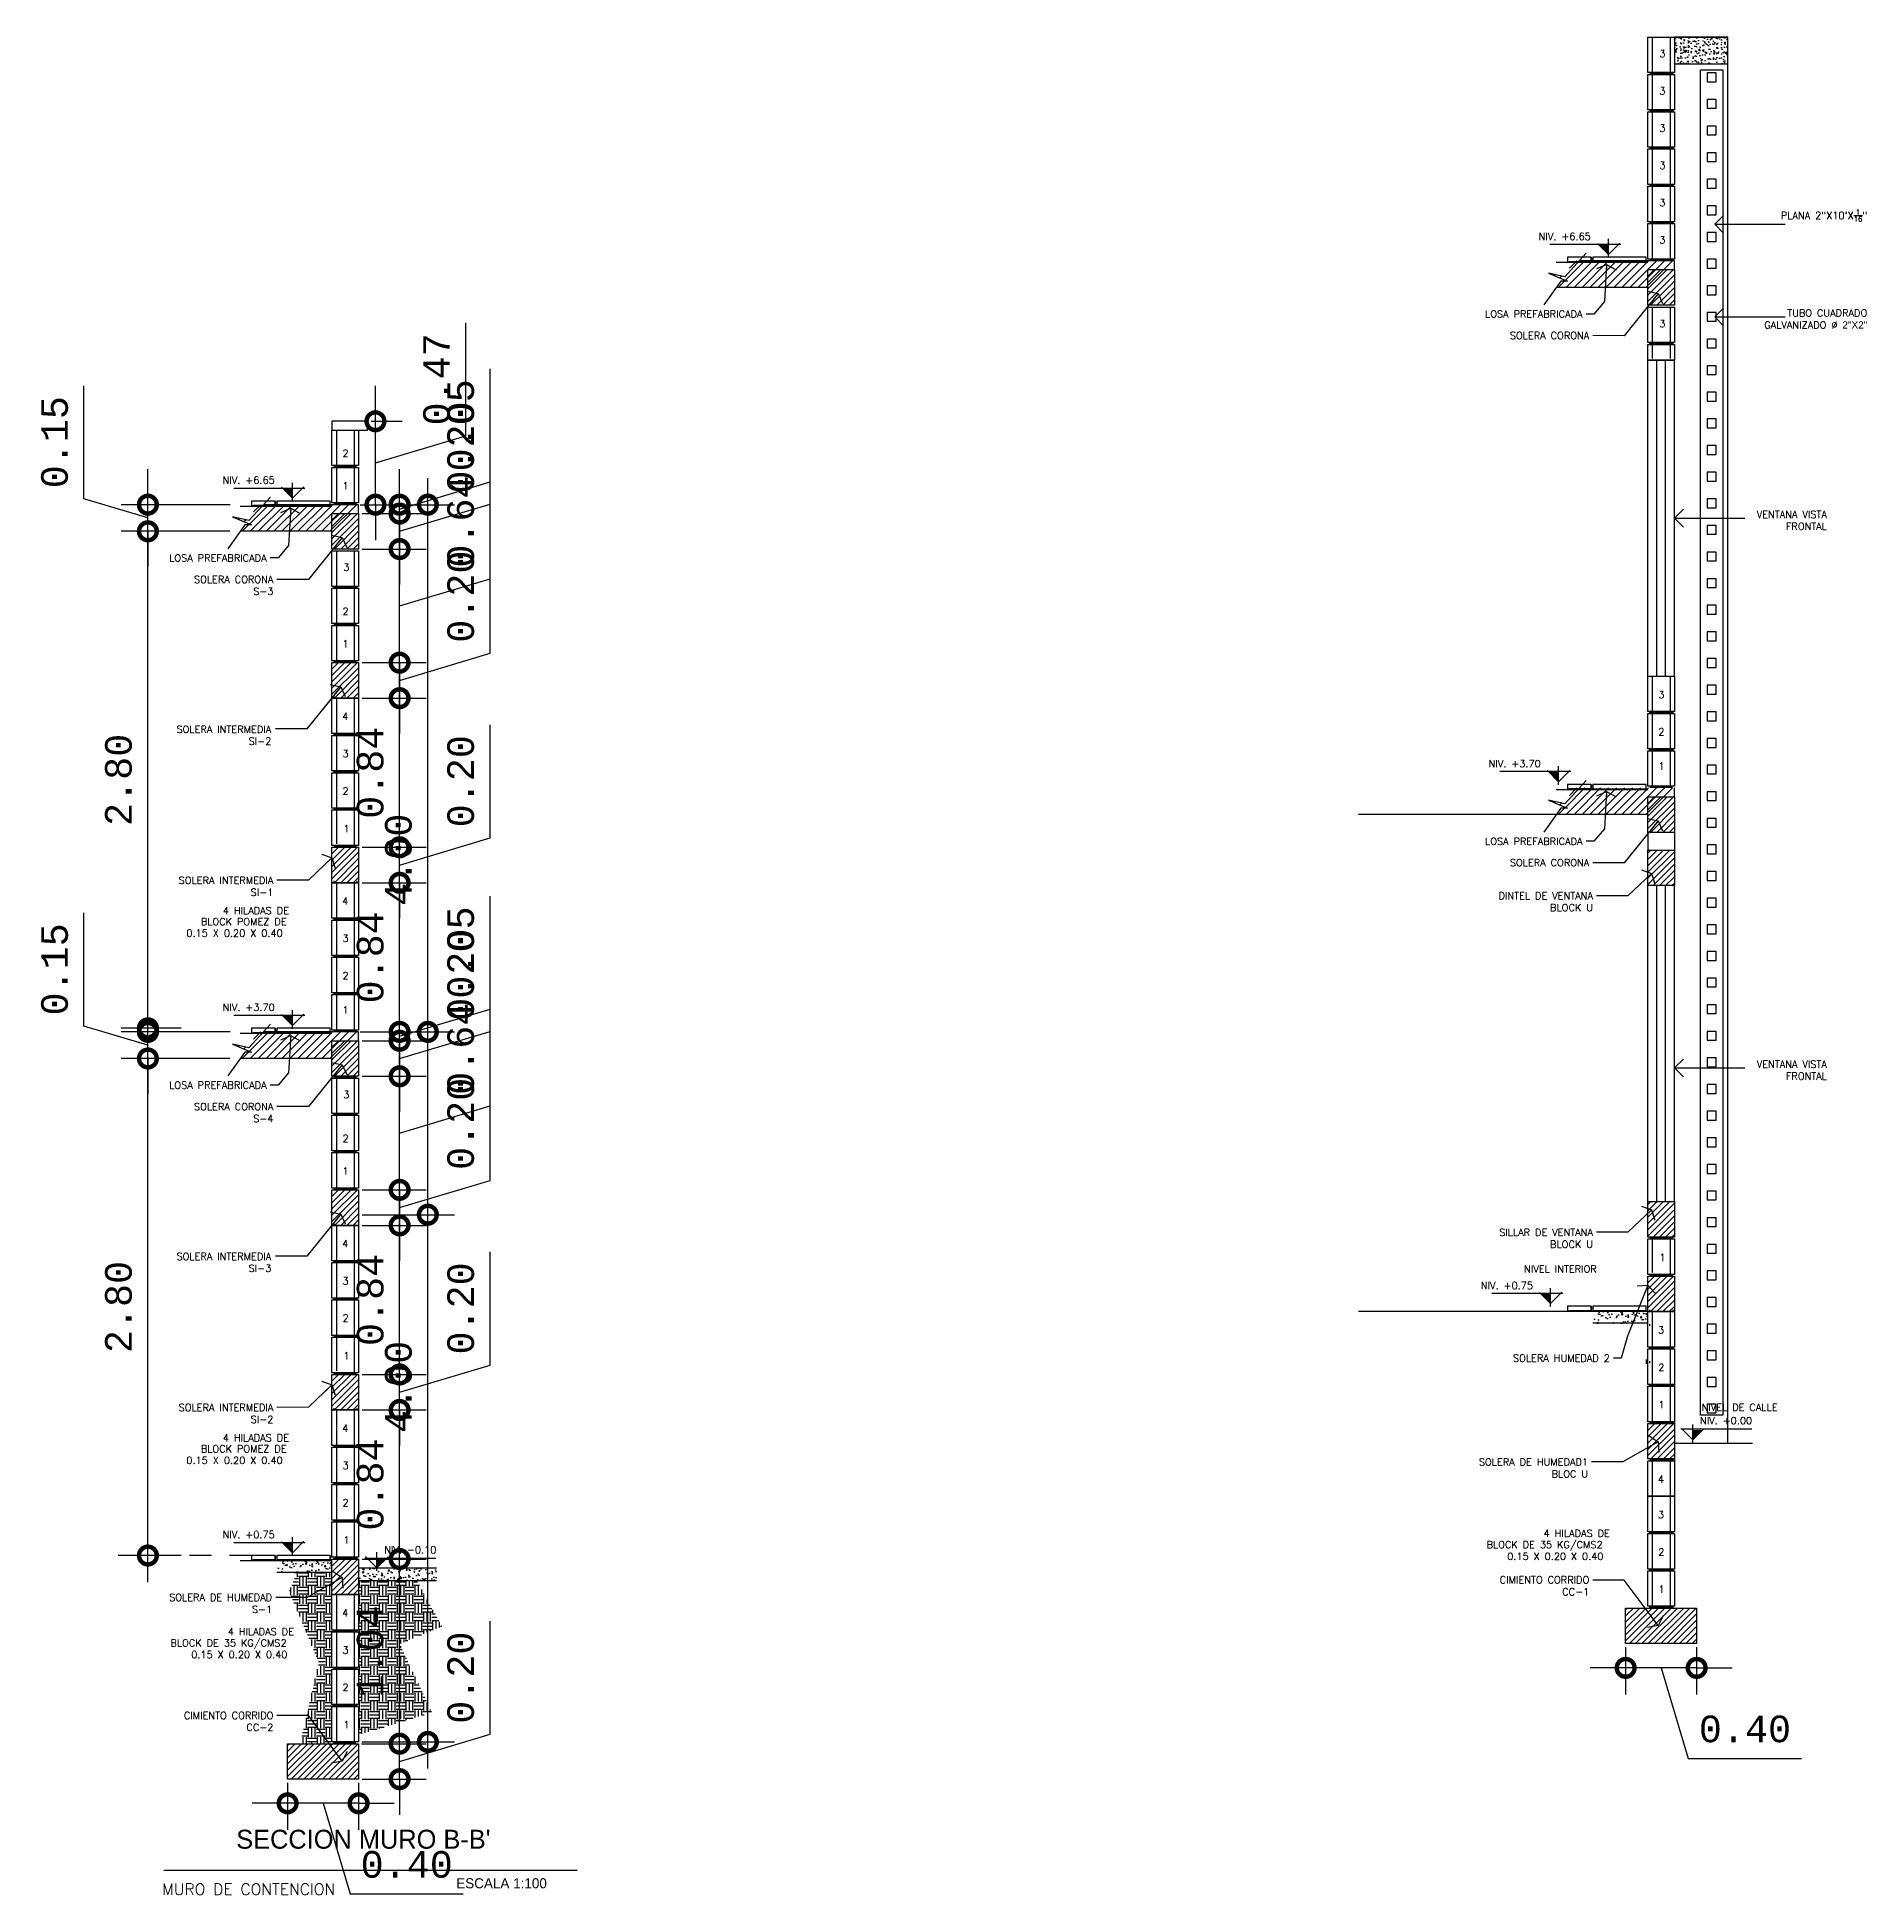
# Model space of a CAD drawing. Header units: inches. Extents: x -9 to 337, y -247 to 209.
# Drawn here: x 140.38 to 150.69, y -67.35 to -56.89 of the extents above; entities that cross this region are included whole.
import ezdxf

# ---------------------------------------------------------------- set-up
doc = ezdxf.new("R2010")
doc.units = ezdxf.units.IN
doc.header["$MEASUREMENT"] = 0
doc.header["$PDMODE"] = 34
doc.linetypes.add('DASHED2', pattern=[0.375, 0.25, -0.125])
doc.linetypes.add('HIDDEN', pattern=[0.375, 0.25, -0.125])
for name, color, linetype in [('CAJETIN', 5, 'DASHED2'), ('CM_CORTE', 2, 'Continuous'), ('CM_COTAS', 1, 'Continuous'), ('CM_HACTH', 8, 'Continuous'), ('CM_TEXTOS', 4, 'Continuous'), ('COTAS', 1, 'Continuous'), ('Textos', 2, 'Continuous')]:
    doc.layers.add(name, color=color, linetype=linetype)
doc.styles.add('ARIAL', font='arial.ttf', dxfattribs={"height": 0.14})
doc.styles.add('MONOTXT4', font='monotxt4.shx')
doc.styles.add('NT_20', font='romans.shx', dxfattribs={"height": 0.0403})
doc.styles.add('NT_25', font='romans.shx', dxfattribs={"height": 0.0509})
doc.dimstyles.new('DD_20 FLE', dxfattribs={"dimtxt": 0.0403, "dimasz": 0.044, "dimexe": 0.04, "dimexo": 0.04, "dimgap": 0.02, "dimtad": 1, "dimzin": 0, "dimdsep": 46, "dimtxsty": 'NT_20', "dimblk": 'FLECHA', "dimcen": 0.04, "dimdle": 0.04, "dimclrt": 4, "dimaunit": 1, "dimadec": 4, "dimazin": 0, "dimtfac": 1, "dimtofl": 0, "dimtmove": 2, "dimatfit": 3, "dimldrblk": 'FLECHA', "dimfxl": 1, "dimtolj": 1, "dimtzin": 0, "dimarcsym": 0})
doc.dimstyles.new('E100', dxfattribs={"dimtxt": 0.15, "dimasz": 0.2, "dimexe": 0.15, "dimexo": 0.02, "dimgap": 0.09, "dimtad": 1, "dimzin": 0, "dimdsep": 46, "dimtxsty": 'MONOTXT4', "dimblk": 'DOTSMALL', "dimcen": 0.01, "dimdle": 0.15, "dimclrd": 1, "dimclre": 1, "dimclrt": 2, "dimadec": 0, "dimazin": 0, "dimtfac": 1, "dimtofl": 0, "dimtmove": 1, "dimatfit": 1, "dimldrblk": 'OPEN90', "dimfxl": 1, "dimtolj": 1, "dimtzin": 0, "dimarcsym": 0})
pattern_1 = [(50, (-259.35681, -155.806386), (0.071726018, -0.0062752135), [0.0075, -0.0825]), (355, (-259.35681, -155.806386), (-0.013875133, 0.075219213), [0.006, -0.066]), (100.4514, (-259.350835, -155.80691), (0.057850938, 0.068943954), [0.006374019, -0.070114211]), (46.1842, (-259.35681, -155.78639), (0.106724105, -0.016551901), [0.01125, -0.12375]), (96.6356, (-259.34792, -155.78777), (0.09346627, 0.097411787), [0.00956103, -0.1051713]), (351.1842, (-259.35681, -155.78639), (0.093466195, 0.09741186), [0.009, -0.099]), (21, (-259.34681, -155.791386), (0.059690705, -0.040261889), [0.0075, -0.0825]), (326, (-259.34681, -155.791386), (0.024331533, 0.072515005), [0.006, -0.066]), (71.4514, (-259.34184, -155.79474), (0.084022263, 0.03225305), [0.006374019, -0.070114211]), (37.5, (-259.356812, -155.806386), (0.0012159855, 0.0332893854), [0, -0.0652, 0, -0.067, 0, -0.06625]), (7.5, (-259.356812, -155.806386), (0.0263069537, 0.0394411712), [0, -0.0382, 0, -0.0637, 0, -0.02525]), (327.5, (-259.379112, -155.806386), (0.0533822436, -0.0022554872), [0, -0.025, 0, -0.078, 0, -0.1035]), (317.5, (-259.38911, -155.806386), (0.058318617, 0.010010498), [0, -0.0325, 0, -0.0518, 0, -0.0735])]
pattern_2 = [(45, (-251.943484, -155.042663), (-0.0176776695, 0.0176776695), [])]
pattern_3 = [(45, (37.337525, 21.914117), (-0.0176776695, 0.0176776695), [])]

msp = doc.modelspace()

# ---------------------------------------------------------------- texts
at = {"layer": 'CAJETIN', "color": 1, "insert": (142.219, -67.039), "char_height": 0.10687, "attachment_point": 5, "style": 'ARIAL'}
msp.add_mtext("{\\fBankGothic Lt BT|b0|i0|c0|p34;\\C3;SECCION MURO B-B'}", dxfattribs=at)
at = {"layer": 'CAJETIN', "color": 2, "insert": (142.742, -67.258), "char_height": 0.05676, "width": 3.55124, "attachment_point": 1, "style": 'ARIAL'}
msp.add_mtext('{\\fBankGothic Lt BT|b0|i0|c0|p34;ESCALA 1:100}', dxfattribs=at)
at = {"layer": 'CM_COTAS', "color": 4, "linetype": 'Continuous', "style": 'NT_20'}
for s, p in [('3', (149.52, -56.999)), ('3', (149.52, -57.209)), ('3', (149.52, -57.419)), ('3', (149.52, -57.629)), ('3', (149.52, -57.839)), ('3', (149.52, -58.049)), ('3', (149.52, -58.52)), ('2', (142.101, -59.251)), ('1', (142.101, -59.434)), ('3', (142.106, -59.893)), ('2', (142.101, -60.141)), ('1', (142.101, -60.324)), ('3', (149.514, -60.61)), ('4', (142.099, -60.733)), ('2', (149.514, -60.82)), ('3', (142.101, -60.943)), ('1', (149.514, -61.013)), ('2', (142.101, -61.153)), ('1', (142.106, -61.365)), ('4', (142.099, -61.773)), ('3', (142.101, -61.983)), ('2', (142.101, -62.193)), ('1', (142.101, -62.387)), ('3', (142.106, -62.863)), ('2', (142.101, -63.111)), ('1', (142.101, -63.294)), ('4', (142.099, -63.703)), ('1', (149.52, -63.781)), ('3', (142.101, -63.913)), ('2', (142.101, -64.123)), ('3', (149.512, -64.19)), ('1', (142.106, -64.335)), ('2', (149.514, -64.4)), ('1', (149.514, -64.61)), ('4', (142.099, -64.743)), ('3', (142.101, -64.953)), ('4', (149.512, -65.03)), ('2', (142.101, -65.163)), ('3', (149.512, -65.23)), ('1', (142.106, -65.373)), ('2', (149.514, -65.44)), ('1', (149.514, -65.65)), ('4', (142.099, -65.783)), ('3', (142.101, -65.993)), ('2', (142.101, -66.203)), ('1', (142.106, -66.413))]:
    msp.add_text(s, height=0.0403, dxfattribs=at).set_placement(p)
at = {"layer": 'CM_COTAS', "color": 4, "linetype": 'Continuous', "char_height": 0.0403, "attachment_point": 3, "style": 'NT_20'}
for s, insert, width in [('\\A1;PLANA 2"X10`X{\\H0.7x;\\S1/16;}" ', (150.691, -57.857), 0.88019), ('TUBO CUADRADO\\PGALVANIZADO %%C {\\fArial|b0|i0|c0|p34;2"X2"}', (150.691, -58.42), 0.88019), ('VENTANA VISTA FRONTAL', (150.464, -59.555), 0.59775), ('VENTANA VISTA FRONTAL', (150.464, -62.652), 0.59775), ('SOLERA DE HUMEDAD1\\PBLOC U', (149.118, -64.893), 0.68513)]:
    msp.add_mtext(s, dxfattribs=dict(at, insert=insert, width=width))
for s, insert in [('LOSA PREFABRICADA', (149.087, -58.426)), ('SOLERA CORONA', (149.125, -58.547)), ('LOSA PREFABRICADA', (141.674, -59.8)), ('SOLERA CORONA\\PS-3', (141.712, -59.921)), ('SOLERA INTERMEDIA\\PSI-2', (141.7, -60.765)), ('LOSA PREFABRICADA', (149.087, -61.396)), ('SOLERA CORONA', (149.125, -61.517)), ('SOLERA INTERMEDIA\\PSI-1', (141.712, -61.616)), ('DINTEL DE VENTANA\\PBLOCK U', (149.146, -61.703)), ('LOSA PREFABRICADA', (141.674, -62.77)), ('SOLERA CORONA\\PS-4', (141.712, -62.891)), ('SILLAR DE VENTANA\\PBLOCK U', (149.146, -63.599)), ('SOLERA INTERMEDIA\\PSI-3', (141.7, -63.735)), ('NIVEL INTERIOR ', (149.167, -63.806)), ('SOLERA HUMEDAD 2', (149.241, -64.308)), ('SOLERA INTERMEDIA\\PSI-2', (141.712, -64.586)), ('NIVEL DE CALLE', (150.186, -64.585)), ('CIMIENTO CORRIDO\\PCC-1 \\P ', (149.125, -65.557)), ('SOLERA DE HUMEDAD\\PS-1', (141.705, -65.656)), ('CIMIENTO CORRIDO\\PCC-2\\P \\P ', (141.712, -66.321))]:
    msp.add_mtext(s, dxfattribs=dict(at, insert=insert))
at = {"layer": 'CM_TEXTOS', "color": 4, "linetype": 'Continuous', "style": 'NT_20'}
for s, p in [('NIV. +6.65', (148.84, -58.029)), ('NIV. +6.65', (141.426, -59.402)), ('NIV. +3.70', (148.558, -60.999)), ('NIV. +3.70', (141.426, -62.372)), ('NIV. +0.75', (148.514, -63.939)), ('NIV. +0.00', (149.749, -64.7)), ('NIV. +0.75', (141.426, -65.342)), ('NIV. -0.10', (142.336, -65.428))]:
    msp.add_text(s, height=0.0403, dxfattribs=at).set_placement(p)
at = {"layer": 'CM_TEXTOS', "linetype": 'Continuous', "style": 'NT_20'}
for s, p in [('BLOCK POMEZ DE', (141.303, -61.889)), ('4 HILADAS DE', (141.427, -61.827)), ('0.15 X 0.20 X 0.40', (141.222, -61.954)), ('4 HILADAS DE', (141.427, -64.797)), ('0.15 X 0.20 X 0.40', (141.222, -64.924)), ('BLOCK POMEZ DE', (141.303, -64.859)), ('4 HILADAS DE', (148.868, -65.335)), ('BLOCK DE 35 KG/CMS2', (148.546, -65.399)), ('0.15 X 0.20 X 0.40', (148.663, -65.465)), ('BLOCK DE 35 KG/CMS2', (141.132, -65.953)), ('4 HILADAS DE', (141.455, -65.889)), ('0.15 X 0.20 X 0.40', (141.249, -66.018))]:
    msp.add_text(s, height=0.0403, dxfattribs=at).set_placement(p)
at = {"layer": 'Textos', "color": 1, "style": 'NT_25'}
msp.add_text('MURO DE CONTENCION', height=0.06394, dxfattribs=at).set_placement((141.085, -67.352))

# ---------------------------------------------------------------- blocks, each defined once
blk = doc.blocks.new('FLECHA')
blk.add_line((0, 0), (-1.16, 0))
at = {"color": 9, "linetype": 'ByBlock'}
for p, q in [((-0.62, 1.24), (0, 0)), ((0, 0), (-0.62, -1.24))]:
    blk.add_line(p, q, dxfattribs=at)
blk = doc.blocks.new('_DotSmall')
at = {"color": 0, "linetype": 'ByBlock', "const_width": 0.5}
blk.add_lwpolyline([(-0.0625, 0, 1), (0.0625, 0, 1)], format="xyb", close=True, dxfattribs=at)
blk = doc.blocks.new('*D337')
at = {"color": 1, "lineweight": -2, "transparency": 16777216}
for p, q in [((141.792, -66.72), (141.792, -66.986)), ((142.192, -66.72), (142.192, -66.986)), ((141.792, -66.836), (141.592, -66.836)), ((142.192, -66.836), (141.792, -66.836)), ((141.992, -66.836), (142.145, -67.346)), ((142.192, -66.836), (142.392, -66.836)), ((142.145, -67.346), (142.782, -67.346))]:
    blk.add_line(p, q, dxfattribs=at)
at = {"layer": 'DEFPOINTS', "color": 0, "transparency": 16777216}
for p in [(141.792, -66.7), (142.192, -66.7), (141.792, -66.836)]:
    blk.add_point(p, dxfattribs=at)
at = {"color": 1, "lineweight": -2, "transparency": 16777216, "xscale": 0.2, "yscale": 0.2, "zscale": 0.2}
blk.add_blockref('_DotSmall', (141.792, -66.836), dxfattribs=at)
at = {"color": 1, "lineweight": -2, "transparency": 16777216, "xscale": 0.2, "yscale": 0.2, "zscale": 0.2, "rotation": 180}
blk.add_blockref('_DotSmall', (142.192, -66.836), dxfattribs=at)
at = {"color": 2, "transparency": 16777216, "insert": (142.463, -67.181), "char_height": 0.15, "attachment_point": 5, "style": 'MONOTXT4'}
blk.add_mtext('\\A1;0.40', dxfattribs=at)
blk = doc.blocks.new('_Open90')
at = {"color": 0, "linetype": 'ByBlock', "lineweight": -2}
for p, q in [((0, 0), (-1, 0)), ((-0.5, 0.5), (0, 0)), ((0, 0), (-0.5, -0.5))]:
    blk.add_line(p, q, dxfattribs=at)
blk = doc.blocks.new('*D338')
at = {"color": 1, "lineweight": -2, "transparency": 16777216}
for p, q in [((142.933, -66.447), (142.933, -65.81)), ((142.423, -66.5), (142.423, -66.3)), ((142.423, -66.6), (142.933, -66.447)), ((142.209, -66.5), (142.573, -66.5)), ((142.423, -66.7), (142.423, -66.5)), ((142.212, -66.7), (142.573, -66.7)), ((142.423, -66.7), (142.423, -66.9))]:
    blk.add_line(p, q, dxfattribs=at)
at = {"layer": 'DEFPOINTS', "color": 0, "transparency": 16777216}
for p in [(142.189, -66.5), (142.423, -66.5), (142.192, -66.7)]:
    blk.add_point(p, dxfattribs=at)
at = {"color": 1, "lineweight": -2, "transparency": 16777216, "xscale": 0.2, "yscale": 0.2, "zscale": 0.2}
for p, rotation in [((142.423, -66.5), 270), ((142.423, -66.7), 90)]:
    blk.add_blockref('_DotSmall', p, dxfattribs=dict(at, rotation=rotation))
at = {"color": 2, "transparency": 16777216, "insert": (142.768, -66.128), "char_height": 0.15, "attachment_point": 5, "rotation": 90, "style": 'MONOTXT4'}
blk.add_mtext('\\A1;0.20', dxfattribs=at)
blk = doc.blocks.new('*D339')
at = {"color": 1, "lineweight": -2, "transparency": 16777216}
for p, q in [((142.423, -66.65), (142.423, -65.31)), ((142.212, -65.46), (142.573, -65.46)), ((142.209, -66.5), (142.573, -66.5))]:
    blk.add_line(p, q, dxfattribs=at)
at = {"layer": 'DEFPOINTS', "color": 0, "transparency": 16777216}
for p in [(142.192, -65.46), (142.423, -65.46), (142.189, -66.5)]:
    blk.add_point(p, dxfattribs=at)
at = {"color": 1, "lineweight": -2, "transparency": 16777216, "xscale": 0.2, "yscale": 0.2, "zscale": 0.2}
for p, rotation in [((142.423, -65.46), 90), ((142.423, -66.5), 270)]:
    blk.add_blockref('_DotSmall', p, dxfattribs=dict(at, rotation=rotation))
at = {"color": 2, "transparency": 16777216, "insert": (142.258, -65.98), "char_height": 0.15, "attachment_point": 5, "rotation": 90, "style": 'MONOTXT4'}
blk.add_mtext('\\A1;1.04', dxfattribs=at)
blk = doc.blocks.new('*D340')
at = {"color": 1, "lineweight": -2, "transparency": 16777216}
for p, q in [((142.423, -65.61), (142.423, -64.47)), ((142.212, -64.62), (142.573, -64.62)), ((142.212, -65.46), (142.573, -65.46))]:
    blk.add_line(p, q, dxfattribs=at)
at = {"layer": 'DEFPOINTS', "color": 0, "transparency": 16777216}
for p in [(142.192, -64.62), (142.423, -64.62), (142.192, -65.46)]:
    blk.add_point(p, dxfattribs=at)
at = {"color": 1, "lineweight": -2, "transparency": 16777216, "xscale": 0.2, "yscale": 0.2, "zscale": 0.2}
for p, rotation in [((142.423, -64.62), 90), ((142.423, -65.46), 270)]:
    blk.add_blockref('_DotSmall', p, dxfattribs=dict(at, rotation=rotation))
at = {"color": 2, "transparency": 16777216, "insert": (142.258, -65.04), "char_height": 0.15, "attachment_point": 5, "rotation": 90, "style": 'MONOTXT4'}
blk.add_mtext('\\A1;0.84', dxfattribs=at)
blk = doc.blocks.new('*D341')
at = {"color": 1, "lineweight": -2, "transparency": 16777216}
for p, q in [((142.933, -64.367), (142.933, -63.73)), ((142.423, -64.42), (142.423, -64.22)), ((142.212, -64.42), (142.573, -64.42)), ((142.423, -64.52), (142.933, -64.367)), ((142.423, -64.62), (142.423, -64.42)), ((142.212, -64.62), (142.573, -64.62)), ((142.423, -64.62), (142.423, -64.82))]:
    blk.add_line(p, q, dxfattribs=at)
at = {"layer": 'DEFPOINTS', "color": 0, "transparency": 16777216}
for p in [(142.192, -64.42), (142.423, -64.42), (142.192, -64.62)]:
    blk.add_point(p, dxfattribs=at)
at = {"color": 1, "lineweight": -2, "transparency": 16777216, "xscale": 0.2, "yscale": 0.2, "zscale": 0.2}
for p, rotation in [((142.423, -64.42), 270), ((142.423, -64.62), 90)]:
    blk.add_blockref('_DotSmall', p, dxfattribs=dict(at, rotation=rotation))
at = {"color": 2, "transparency": 16777216, "insert": (142.768, -64.048), "char_height": 0.15, "attachment_point": 5, "rotation": 90, "style": 'MONOTXT4'}
blk.add_mtext('\\A1;0.20', dxfattribs=at)
blk = doc.blocks.new('*D342')
at = {"color": 1, "lineweight": -2, "transparency": 16777216}
for p, q in [((142.423, -64.57), (142.423, -63.43)), ((142.212, -63.58), (142.573, -63.58)), ((142.212, -64.42), (142.573, -64.42))]:
    blk.add_line(p, q, dxfattribs=at)
at = {"layer": 'DEFPOINTS', "color": 0, "transparency": 16777216}
for p in [(142.192, -63.58), (142.423, -63.58), (142.192, -64.42)]:
    blk.add_point(p, dxfattribs=at)
at = {"color": 1, "lineweight": -2, "transparency": 16777216, "xscale": 0.2, "yscale": 0.2, "zscale": 0.2}
for p, rotation in [((142.423, -63.58), 90), ((142.423, -64.42), 270)]:
    blk.add_blockref('_DotSmall', p, dxfattribs=dict(at, rotation=rotation))
at = {"color": 2, "transparency": 16777216, "insert": (142.258, -64), "char_height": 0.15, "attachment_point": 5, "rotation": 90, "style": 'MONOTXT4'}
blk.add_mtext('\\A1;0.84', dxfattribs=at)
blk = doc.blocks.new('*D343')
at = {"color": 1, "lineweight": -2, "transparency": 16777216}
for p, q in [((142.933, -63.327), (142.933, -62.69)), ((142.423, -63.38), (142.423, -63.18)), ((142.212, -63.38), (142.573, -63.38)), ((142.423, -63.48), (142.933, -63.327)), ((142.423, -63.58), (142.423, -63.38)), ((142.212, -63.58), (142.573, -63.58)), ((142.423, -63.58), (142.423, -63.78))]:
    blk.add_line(p, q, dxfattribs=at)
at = {"layer": 'DEFPOINTS', "color": 0, "transparency": 16777216}
for p in [(142.192, -63.38), (142.423, -63.38), (142.192, -63.58)]:
    blk.add_point(p, dxfattribs=at)
at = {"color": 1, "lineweight": -2, "transparency": 16777216, "xscale": 0.2, "yscale": 0.2, "zscale": 0.2}
for p, rotation in [((142.423, -63.38), 270), ((142.423, -63.58), 90)]:
    blk.add_blockref('_DotSmall', p, dxfattribs=dict(at, rotation=rotation))
at = {"color": 2, "transparency": 16777216, "insert": (142.768, -63.008), "char_height": 0.15, "attachment_point": 5, "rotation": 90, "style": 'MONOTXT4'}
blk.add_mtext('\\A1;0.20', dxfattribs=at)
blk = doc.blocks.new('*D344')
at = {"color": 1, "lineweight": -2, "transparency": 16777216}
for p, q in [((142.933, -62.907), (142.933, -62.263)), ((142.423, -62.74), (142.423, -62.54)), ((142.212, -62.74), (142.573, -62.74)), ((142.423, -63.38), (142.423, -62.74)), ((142.423, -63.06), (142.933, -62.907)), ((142.212, -63.38), (142.573, -63.38)), ((142.423, -63.38), (142.423, -63.58))]:
    blk.add_line(p, q, dxfattribs=at)
at = {"layer": 'DEFPOINTS', "color": 0, "transparency": 16777216}
for p in [(142.192, -62.74), (142.423, -62.74), (142.192, -63.38)]:
    blk.add_point(p, dxfattribs=at)
at = {"color": 1, "lineweight": -2, "transparency": 16777216, "xscale": 0.2, "yscale": 0.2, "zscale": 0.2}
for p, rotation in [((142.423, -62.74), 270), ((142.423, -63.38), 90)]:
    blk.add_blockref('_DotSmall', p, dxfattribs=dict(at, rotation=rotation))
at = {"color": 2, "transparency": 16777216, "insert": (142.768, -62.585), "char_height": 0.15, "attachment_point": 5, "rotation": 90, "style": 'MONOTXT4'}
blk.add_mtext('\\A1;0.64', dxfattribs=at)
blk = doc.blocks.new('*D345')
at = {"color": 1, "lineweight": -2, "transparency": 16777216}
for p, q in [((142.933, -62.487), (142.933, -61.85)), ((142.423, -62.54), (142.423, -62.34)), ((142.212, -62.54), (142.573, -62.54)), ((142.423, -62.64), (142.933, -62.487)), ((142.423, -62.74), (142.423, -62.54)), ((142.212, -62.74), (142.573, -62.74)), ((142.423, -62.74), (142.423, -62.94))]:
    blk.add_line(p, q, dxfattribs=at)
at = {"layer": 'DEFPOINTS', "color": 0, "transparency": 16777216}
for p in [(142.192, -62.54), (142.423, -62.54), (142.192, -62.74)]:
    blk.add_point(p, dxfattribs=at)
at = {"color": 1, "lineweight": -2, "transparency": 16777216, "xscale": 0.2, "yscale": 0.2, "zscale": 0.2}
for p, rotation in [((142.423, -62.54), 270), ((142.423, -62.74), 90)]:
    blk.add_blockref('_DotSmall', p, dxfattribs=dict(at, rotation=rotation))
at = {"color": 2, "transparency": 16777216, "insert": (142.768, -62.168), "char_height": 0.15, "attachment_point": 5, "rotation": 90, "style": 'MONOTXT4'}
blk.add_mtext('\\A1;0.20', dxfattribs=at)
blk = doc.blocks.new('*D346')
at = {"color": 1, "lineweight": -2, "transparency": 16777216}
for p, q in [((142.933, -62.362), (142.933, -61.725)), ((142.423, -62.49), (142.423, -62.29)), ((142.423, -62.515), (142.933, -62.362)), ((142.212, -62.49), (142.573, -62.49)), ((142.212, -62.54), (142.573, -62.54)), ((142.423, -62.54), (142.423, -62.49)), ((142.423, -62.54), (142.423, -62.74))]:
    blk.add_line(p, q, dxfattribs=at)
at = {"layer": 'DEFPOINTS', "color": 0, "transparency": 16777216}
for p in [(142.192, -62.49), (142.192, -62.54), (142.423, -62.49)]:
    blk.add_point(p, dxfattribs=at)
at = {"color": 1, "lineweight": -2, "transparency": 16777216, "xscale": 0.2, "yscale": 0.2, "zscale": 0.2}
for p, rotation in [((142.423, -62.49), 270), ((142.423, -62.54), 90)]:
    blk.add_blockref('_DotSmall', p, dxfattribs=dict(at, rotation=rotation))
at = {"color": 2, "transparency": 16777216, "insert": (142.768, -62.043), "char_height": 0.15, "attachment_point": 5, "rotation": 90, "style": 'MONOTXT4'}
blk.add_mtext('\\A1;0.05', dxfattribs=at)
blk = doc.blocks.new('*D347')
at = {"color": 1, "lineweight": -2, "transparency": 16777216}
for p, q in [((141.005, -65.59), (141.005, -62.49)), ((141.467, -62.64), (140.855, -62.64)), ((141.193, -65.44), (140.855, -65.44))]:
    blk.add_line(p, q, dxfattribs=at)
at = {"layer": 'DEFPOINTS', "color": 0, "transparency": 16777216}
for p in [(141.005, -62.64), (141.487, -62.64), (141.213, -65.44)]:
    blk.add_point(p, dxfattribs=at)
at = {"color": 1, "lineweight": -2, "transparency": 16777216, "xscale": 0.2, "yscale": 0.2, "zscale": 0.2}
for p, rotation in [((141.005, -62.64), 90), ((141.005, -65.44), 270)]:
    blk.add_blockref('_DotSmall', p, dxfattribs=dict(at, rotation=rotation))
at = {"color": 2, "transparency": 16777216, "insert": (140.84, -64.04), "char_height": 0.15, "attachment_point": 5, "rotation": 90, "style": 'MONOTXT4'}
blk.add_mtext('\\A1;2.80', dxfattribs=at)
blk = doc.blocks.new('*D348')
at = {"color": 1, "lineweight": -2, "transparency": 16777216}
for p, q in [((140.645, -62.457), (140.645, -61.82)), ((141.005, -62.49), (141.005, -62.29)), ((141.005, -62.565), (140.645, -62.457)), ((141.468, -62.49), (140.855, -62.49)), ((141.005, -62.64), (141.005, -62.49)), ((141.467, -62.64), (140.855, -62.64)), ((141.005, -62.64), (141.005, -62.84))]:
    blk.add_line(p, q, dxfattribs=at)
at = {"layer": 'DEFPOINTS', "color": 0, "transparency": 16777216}
for p in [(141.005, -62.49), (141.488, -62.49), (141.487, -62.64)]:
    blk.add_point(p, dxfattribs=at)
at = {"color": 1, "lineweight": -2, "transparency": 16777216, "xscale": 0.2, "yscale": 0.2, "zscale": 0.2}
for p, rotation in [((141.005, -62.49), 270), ((141.005, -62.64), 90)]:
    blk.add_blockref('_DotSmall', p, dxfattribs=dict(at, rotation=rotation))
at = {"color": 2, "transparency": 16777216, "insert": (140.48, -62.138), "char_height": 0.15, "attachment_point": 5, "rotation": 90, "style": 'MONOTXT4'}
blk.add_mtext('\\A1;0.15', dxfattribs=at)
blk = doc.blocks.new('*D349')
at = {"color": 1, "lineweight": -2, "transparency": 16777216}
for p, q in [((142.582, -66.64), (142.582, -62.34)), ((142.2, -62.49), (142.732, -62.49)), ((142.212, -66.49), (142.732, -66.49))]:
    blk.add_line(p, q, dxfattribs=at)
at = {"layer": 'DEFPOINTS', "color": 0, "transparency": 16777216}
for p in [(142.18, -62.49), (142.582, -62.49), (142.192, -66.49)]:
    blk.add_point(p, dxfattribs=at)
at = {"color": 1, "lineweight": -2, "transparency": 16777216, "xscale": 0.2, "yscale": 0.2, "zscale": 0.2}
for p, rotation in [((142.582, -62.49), 90), ((142.582, -66.49), 270)]:
    blk.add_blockref('_DotSmall', p, dxfattribs=dict(at, rotation=rotation))
at = {"color": 2, "transparency": 16777216, "insert": (142.417, -64.49), "char_height": 0.15, "attachment_point": 5, "rotation": 90, "style": 'MONOTXT4'}
blk.add_mtext('\\A1;4.00', dxfattribs=at)
blk = doc.blocks.new('*D352')
at = {"color": 1, "lineweight": -2, "transparency": 16777216}
for p, q in [((142.423, -62.64), (142.423, -61.5)), ((142.212, -61.65), (142.573, -61.65)), ((142.212, -62.49), (142.573, -62.49))]:
    blk.add_line(p, q, dxfattribs=at)
at = {"layer": 'DEFPOINTS', "color": 0, "transparency": 16777216}
for p in [(142.192, -61.65), (142.423, -61.65), (142.192, -62.49)]:
    blk.add_point(p, dxfattribs=at)
at = {"color": 1, "lineweight": -2, "transparency": 16777216, "xscale": 0.2, "yscale": 0.2, "zscale": 0.2}
for p, rotation in [((142.423, -61.65), 90), ((142.423, -62.49), 270)]:
    blk.add_blockref('_DotSmall', p, dxfattribs=dict(at, rotation=rotation))
at = {"color": 2, "transparency": 16777216, "insert": (142.258, -62.07), "char_height": 0.15, "attachment_point": 5, "rotation": 90, "style": 'MONOTXT4'}
blk.add_mtext('\\A1;0.84', dxfattribs=at)
blk = doc.blocks.new('*D353')
at = {"color": 1, "lineweight": -2, "transparency": 16777216}
for p, q in [((142.933, -61.397), (142.933, -60.76)), ((142.423, -61.45), (142.423, -61.25)), ((142.423, -61.55), (142.933, -61.397)), ((142.212, -61.45), (142.573, -61.45)), ((142.423, -61.65), (142.423, -61.45)), ((142.212, -61.65), (142.573, -61.65)), ((142.423, -61.65), (142.423, -61.85))]:
    blk.add_line(p, q, dxfattribs=at)
at = {"layer": 'DEFPOINTS', "color": 0, "transparency": 16777216}
for p in [(142.192, -61.45), (142.423, -61.45), (142.192, -61.65)]:
    blk.add_point(p, dxfattribs=at)
at = {"color": 1, "lineweight": -2, "transparency": 16777216, "xscale": 0.2, "yscale": 0.2, "zscale": 0.2}
for p, rotation in [((142.423, -61.45), 270), ((142.423, -61.65), 90)]:
    blk.add_blockref('_DotSmall', p, dxfattribs=dict(at, rotation=rotation))
at = {"color": 2, "transparency": 16777216, "insert": (142.768, -61.078), "char_height": 0.15, "attachment_point": 5, "rotation": 90, "style": 'MONOTXT4'}
blk.add_mtext('\\A1;0.20', dxfattribs=at)
blk = doc.blocks.new('*D354')
at = {"color": 1, "lineweight": -2, "transparency": 16777216}
for p, q in [((142.423, -61.6), (142.423, -60.46)), ((142.212, -60.61), (142.573, -60.61)), ((142.212, -61.45), (142.573, -61.45))]:
    blk.add_line(p, q, dxfattribs=at)
at = {"layer": 'DEFPOINTS', "color": 0, "transparency": 16777216}
for p in [(142.192, -60.61), (142.423, -60.61), (142.192, -61.45)]:
    blk.add_point(p, dxfattribs=at)
at = {"color": 1, "lineweight": -2, "transparency": 16777216, "xscale": 0.2, "yscale": 0.2, "zscale": 0.2}
for p, rotation in [((142.423, -60.61), 90), ((142.423, -61.45), 270)]:
    blk.add_blockref('_DotSmall', p, dxfattribs=dict(at, rotation=rotation))
at = {"color": 2, "transparency": 16777216, "insert": (142.258, -61.03), "char_height": 0.15, "attachment_point": 5, "rotation": 90, "style": 'MONOTXT4'}
blk.add_mtext('\\A1;0.84', dxfattribs=at)
blk = doc.blocks.new('*D355')
at = {"color": 1, "lineweight": -2, "transparency": 16777216}
for p, q in [((142.933, -60.357), (142.933, -59.72)), ((142.423, -60.41), (142.423, -60.21)), ((142.423, -60.51), (142.933, -60.357)), ((142.212, -60.41), (142.573, -60.41)), ((142.423, -60.61), (142.423, -60.41)), ((142.212, -60.61), (142.573, -60.61)), ((142.423, -60.61), (142.423, -60.81))]:
    blk.add_line(p, q, dxfattribs=at)
at = {"layer": 'DEFPOINTS', "color": 0, "transparency": 16777216}
for p in [(142.192, -60.41), (142.423, -60.41), (142.192, -60.61)]:
    blk.add_point(p, dxfattribs=at)
at = {"color": 1, "lineweight": -2, "transparency": 16777216, "xscale": 0.2, "yscale": 0.2, "zscale": 0.2}
for p, rotation in [((142.423, -60.41), 270), ((142.423, -60.61), 90)]:
    blk.add_blockref('_DotSmall', p, dxfattribs=dict(at, rotation=rotation))
at = {"color": 2, "transparency": 16777216, "insert": (142.768, -60.038), "char_height": 0.15, "attachment_point": 5, "rotation": 90, "style": 'MONOTXT4'}
blk.add_mtext('\\A1;0.20', dxfattribs=at)
blk = doc.blocks.new('*D356')
at = {"color": 1, "lineweight": -2, "transparency": 16777216}
for p, q in [((142.933, -59.937), (142.933, -59.293)), ((142.423, -59.77), (142.423, -59.57)), ((142.212, -59.77), (142.573, -59.77)), ((142.423, -60.41), (142.423, -59.77)), ((142.423, -60.09), (142.933, -59.937)), ((142.212, -60.41), (142.573, -60.41)), ((142.423, -60.41), (142.423, -60.61))]:
    blk.add_line(p, q, dxfattribs=at)
at = {"layer": 'DEFPOINTS', "color": 0, "transparency": 16777216}
for p in [(142.192, -59.77), (142.423, -59.77), (142.192, -60.41)]:
    blk.add_point(p, dxfattribs=at)
at = {"color": 1, "lineweight": -2, "transparency": 16777216, "xscale": 0.2, "yscale": 0.2, "zscale": 0.2}
for p, rotation in [((142.423, -59.77), 270), ((142.423, -60.41), 90)]:
    blk.add_blockref('_DotSmall', p, dxfattribs=dict(at, rotation=rotation))
at = {"color": 2, "transparency": 16777216, "insert": (142.768, -59.615), "char_height": 0.15, "attachment_point": 5, "rotation": 90, "style": 'MONOTXT4'}
blk.add_mtext('\\A1;0.64', dxfattribs=at)
blk = doc.blocks.new('*D357')
at = {"color": 1, "lineweight": -2, "transparency": 16777216}
for p, q in [((142.933, -59.517), (142.933, -58.88)), ((142.423, -59.57), (142.423, -59.37)), ((142.423, -59.67), (142.933, -59.517)), ((142.212, -59.57), (142.573, -59.57)), ((142.423, -59.77), (142.423, -59.57)), ((142.212, -59.77), (142.573, -59.77)), ((142.423, -59.77), (142.423, -59.97))]:
    blk.add_line(p, q, dxfattribs=at)
at = {"layer": 'DEFPOINTS', "color": 0, "transparency": 16777216}
for p in [(142.192, -59.57), (142.423, -59.57), (142.192, -59.77)]:
    blk.add_point(p, dxfattribs=at)
at = {"color": 1, "lineweight": -2, "transparency": 16777216, "xscale": 0.2, "yscale": 0.2, "zscale": 0.2}
for p, rotation in [((142.423, -59.57), 270), ((142.423, -59.77), 90)]:
    blk.add_blockref('_DotSmall', p, dxfattribs=dict(at, rotation=rotation))
at = {"color": 2, "transparency": 16777216, "insert": (142.768, -59.198), "char_height": 0.15, "attachment_point": 5, "rotation": 90, "style": 'MONOTXT4'}
blk.add_mtext('\\A1;0.20', dxfattribs=at)
blk = doc.blocks.new('*D358')
at = {"color": 1, "lineweight": -2, "transparency": 16777216}
for p, q in [((142.933, -59.392), (142.933, -58.755)), ((142.423, -59.52), (142.423, -59.32)), ((142.423, -59.545), (142.933, -59.392)), ((142.212, -59.52), (142.573, -59.52)), ((142.423, -59.57), (142.423, -59.52)), ((142.212, -59.57), (142.573, -59.57)), ((142.423, -59.57), (142.423, -59.77))]:
    blk.add_line(p, q, dxfattribs=at)
at = {"layer": 'DEFPOINTS', "color": 0, "transparency": 16777216}
for p in [(142.192, -59.52), (142.423, -59.52), (142.192, -59.57)]:
    blk.add_point(p, dxfattribs=at)
at = {"color": 1, "lineweight": -2, "transparency": 16777216, "xscale": 0.2, "yscale": 0.2, "zscale": 0.2}
for p, rotation in [((142.423, -59.52), 270), ((142.423, -59.57), 90)]:
    blk.add_blockref('_DotSmall', p, dxfattribs=dict(at, rotation=rotation))
at = {"color": 2, "transparency": 16777216, "insert": (142.768, -59.073), "char_height": 0.15, "attachment_point": 5, "rotation": 90, "style": 'MONOTXT4'}
blk.add_mtext('\\A1;0.05', dxfattribs=at)
blk = doc.blocks.new('*D359')
at = {"color": 1, "lineweight": -2, "transparency": 16777216}
for p, q in [((141.005, -62.62), (141.005, -59.52)), ((141.467, -59.67), (140.855, -59.67)), ((141.193, -62.47), (140.855, -62.47))]:
    blk.add_line(p, q, dxfattribs=at)
at = {"layer": 'DEFPOINTS', "color": 0, "transparency": 16777216}
for p in [(141.005, -59.67), (141.487, -59.67), (141.213, -62.47)]:
    blk.add_point(p, dxfattribs=at)
at = {"color": 1, "lineweight": -2, "transparency": 16777216, "xscale": 0.2, "yscale": 0.2, "zscale": 0.2}
for p, rotation in [((141.005, -59.67), 90), ((141.005, -62.47), 270)]:
    blk.add_blockref('_DotSmall', p, dxfattribs=dict(at, rotation=rotation))
at = {"color": 2, "transparency": 16777216, "insert": (140.84, -61.07), "char_height": 0.15, "attachment_point": 5, "rotation": 90, "style": 'MONOTXT4'}
blk.add_mtext('\\A1;2.80', dxfattribs=at)
blk = doc.blocks.new('*D350')
at = {"color": 1, "lineweight": -2, "transparency": 16777216}
for p, q in [((140.645, -59.487), (140.645, -58.85)), ((141.005, -59.52), (141.005, -59.32)), ((141.005, -59.595), (140.645, -59.487)), ((141.468, -59.52), (140.855, -59.52)), ((141.005, -59.67), (141.005, -59.52)), ((141.467, -59.67), (140.855, -59.67)), ((141.005, -59.67), (141.005, -59.87))]:
    blk.add_line(p, q, dxfattribs=at)
at = {"layer": 'DEFPOINTS', "color": 0, "transparency": 16777216}
for p in [(141.005, -59.52), (141.488, -59.52), (141.487, -59.67)]:
    blk.add_point(p, dxfattribs=at)
at = {"color": 1, "lineweight": -2, "transparency": 16777216, "xscale": 0.2, "yscale": 0.2, "zscale": 0.2}
for p, rotation in [((141.005, -59.52), 270), ((141.005, -59.67), 90)]:
    blk.add_blockref('_DotSmall', p, dxfattribs=dict(at, rotation=rotation))
at = {"color": 2, "transparency": 16777216, "insert": (140.48, -59.168), "char_height": 0.15, "attachment_point": 5, "rotation": 90, "style": 'MONOTXT4'}
blk.add_mtext('\\A1;0.15', dxfattribs=at)
blk = doc.blocks.new('*D351')
at = {"color": 1, "lineweight": -2, "transparency": 16777216}
for p, q in [((142.582, -63.67), (142.582, -59.37)), ((142.2, -59.52), (142.732, -59.52)), ((142.212, -63.52), (142.732, -63.52))]:
    blk.add_line(p, q, dxfattribs=at)
at = {"layer": 'DEFPOINTS', "color": 0, "transparency": 16777216}
for p in [(142.18, -59.52), (142.582, -59.52), (142.192, -63.52)]:
    blk.add_point(p, dxfattribs=at)
at = {"color": 1, "lineweight": -2, "transparency": 16777216, "xscale": 0.2, "yscale": 0.2, "zscale": 0.2}
for p, rotation in [((142.582, -59.52), 90), ((142.582, -63.52), 270)]:
    blk.add_blockref('_DotSmall', p, dxfattribs=dict(at, rotation=rotation))
at = {"color": 2, "transparency": 16777216, "insert": (142.417, -61.52), "char_height": 0.15, "attachment_point": 5, "rotation": 90, "style": 'MONOTXT4'}
blk.add_mtext('\\A1;4.00', dxfattribs=at)
blk = doc.blocks.new('*D360')
at = {"color": 1, "lineweight": -2, "transparency": 16777216}
for p, q in [((149.33, -65.956), (149.33, -66.223)), ((149.73, -65.956), (149.73, -66.223)), ((149.33, -66.073), (149.13, -66.073)), ((149.73, -66.073), (149.33, -66.073)), ((149.53, -66.073), (149.683, -66.583)), ((149.73, -66.073), (149.93, -66.073)), ((149.683, -66.583), (150.32, -66.583))]:
    blk.add_line(p, q, dxfattribs=at)
at = {"layer": 'DEFPOINTS', "color": 0, "transparency": 16777216}
for p in [(149.33, -65.936), (149.73, -65.936), (149.33, -66.073)]:
    blk.add_point(p, dxfattribs=at)
at = {"color": 1, "lineweight": -2, "transparency": 16777216, "xscale": 0.2, "yscale": 0.2, "zscale": 0.2}
blk.add_blockref('_DotSmall', (149.33, -66.073), dxfattribs=at)
at = {"color": 1, "lineweight": -2, "transparency": 16777216, "xscale": 0.2, "yscale": 0.2, "zscale": 0.2, "rotation": 180}
blk.add_blockref('_DotSmall', (149.73, -66.073), dxfattribs=at)
at = {"color": 2, "transparency": 16777216, "insert": (150.002, -66.418), "char_height": 0.15, "attachment_point": 5, "style": 'MONOTXT4'}
blk.add_mtext('\\A1;0.40', dxfattribs=at)
blk = doc.blocks.new('*D361')
at = {"color": 1, "lineweight": -2, "transparency": 16777216}
for p, q in [((142.797, -59.132), (142.797, -58.495)), ((142.287, -59.05), (142.287, -58.85)), ((142.262, -59.05), (142.437, -59.05)), ((142.287, -59.52), (142.287, -59.05)), ((142.287, -59.285), (142.797, -59.132)), ((142.212, -59.52), (142.437, -59.52)), ((142.287, -59.52), (142.287, -59.72))]:
    blk.add_line(p, q, dxfattribs=at)
at = {"layer": 'DEFPOINTS', "color": 0, "transparency": 16777216}
for p in [(142.242, -59.05), (142.287, -59.05), (142.192, -59.52)]:
    blk.add_point(p, dxfattribs=at)
at = {"color": 1, "lineweight": -2, "transparency": 16777216, "xscale": 0.2, "yscale": 0.2, "zscale": 0.2}
for p, rotation in [((142.287, -59.05), 270), ((142.287, -59.52), 90)]:
    blk.add_blockref('_DotSmall', p, dxfattribs=dict(at, rotation=rotation))
at = {"color": 2, "transparency": 16777216, "insert": (142.632, -58.814), "char_height": 0.15, "attachment_point": 5, "rotation": 90, "style": 'MONOTXT4'}
blk.add_mtext('\\A1;0.47', dxfattribs=at)

# ---------------------------------------------------------------- dimensions: what is measured, and where the dimension line sits
for base, p1, p2, picture, middle in [((142.287, -59.05), (142.192, -59.52), (142.242, -59.05), '*D361', (142.632, -59.042)), ((142.423, -59.52), (142.192, -59.57), (142.192, -59.52), '*D358', (142.768, -59.302)), ((141.005, -59.52), (141.487, -59.67), (141.488, -59.52), '*D350', (140.48, -59.397)), ((142.423, -59.57), (142.192, -59.77), (142.192, -59.57), '*D357', (142.768, -59.427)), ((142.423, -59.77), (142.192, -60.41), (142.192, -59.77), '*D356', (142.768, -59.847)), ((142.582, -59.52), (142.192, -63.52), (142.18, -59.52), '*D351', (142.417, -61.52)), ((141.005, -59.67), (141.213, -62.47), (141.487, -59.67), '*D359', (140.84, -61.07)), ((142.423, -60.41), (142.192, -60.61), (142.192, -60.41), '*D355', (142.768, -60.267)), ((142.423, -60.61), (142.192, -61.45), (142.192, -60.61), '*D354', (142.258, -61.03)), ((142.423, -61.45), (142.192, -61.65), (142.192, -61.45), '*D353', (142.768, -61.307)), ((142.423, -61.65), (142.192, -62.49), (142.192, -61.65), '*D352', (142.258, -62.07)), ((142.423, -62.49), (142.192, -62.54), (142.192, -62.49), '*D346', (142.768, -62.272)), ((141.005, -62.49), (141.487, -62.64), (141.488, -62.49), '*D348', (140.48, -62.367)), ((142.423, -62.54), (142.192, -62.74), (142.192, -62.54), '*D345', (142.768, -62.397)), ((142.423, -62.74), (142.192, -63.38), (142.192, -62.74), '*D344', (142.768, -62.817)), ((142.582, -62.49), (142.192, -66.49), (142.18, -62.49), '*D349', (142.417, -64.49)), ((141.005, -62.64), (141.213, -65.44), (141.487, -62.64), '*D347', (140.84, -64.04)), ((142.423, -63.38), (142.192, -63.58), (142.192, -63.38), '*D343', (142.768, -63.237)), ((142.423, -63.58), (142.192, -64.42), (142.192, -63.58), '*D342', (142.258, -64)), ((142.423, -64.42), (142.192, -64.62), (142.192, -64.42), '*D341', (142.768, -64.277)), ((142.423, -64.62), (142.192, -65.46), (142.192, -64.62), '*D340', (142.258, -65.04)), ((142.423, -65.46), (142.189, -66.5), (142.192, -65.46), '*D339', (142.258, -65.98)), ((142.423, -66.5), (142.192, -66.7), (142.189, -66.5), '*D338', (142.768, -66.357))]:
    dim = msp.add_linear_dim(base=base, p1=p1, p2=p2, angle=90, dimstyle='E100')
    dim.commit()
    dim.dimension.update_dxf_attribs({"geometry": picture, "text_midpoint": middle})
for base, p1, p2, picture, middle in [((149.33, -66.073), (149.73, -65.936), (149.33, -65.936), '*D360', (149.773, -66.418)), ((141.792, -66.836), (142.192, -66.7), (141.792, -66.7), '*D337', (142.235, -67.181))]:
    dim = msp.add_linear_dim(base=base, p1=p1, p2=p2, dimstyle='E100')
    dim.commit()
    dim.dimension.update_dxf_attribs({"geometry": picture, "text_midpoint": middle})

# ---------------------------------------------------------------- hatches: boundary and pattern name
h = msp.add_hatch()
h.set_pattern_fill('AR-CONC', color=8, scale=0.008)
h.set_pattern_definition([(50, (0, 0), (0.057380815, -0.005020171), [0.006, -0.066]), (355, (0, 0), (-0.011100107, 0.06017537), [0.0048, -0.0528]), (100.451444, (0.00478, -0.00042), (0.046280708, 0.0551552), [0.005099215, -0.05609137]), (46.1842, (0, 0.016), (0.085379306, -0.013241542), [0.009, -0.099]), (96.635635, (0.007115, 0.0149), (0.074772956, 0.07792949), [0.007648827, -0.0841371]), (351.184164, (0, 0.016), (0.074772956, 0.07792949), [0.0072, -0.0792]), (21, (0.008, 0.012), (0.047752564, -0.032209511), [0.006, -0.066]), (326, (0.008, 0.012), (0.019465227, 0.058012004), [0.0048, -0.0528]), (71.451445, (0.01198, 0.009316), (0.06721779, 0.025802492), [0.005099215, -0.05609137]), (37.5, (0, 0), (0.0009727884, 0.0266315083), [0, -0.05216, 0, -0.0536, 0, -0.053]), (7.5, (0, 0), (0.021045563, 0.031552937), [0, -0.03056, 0, -0.05096, 0, -0.0202]), (327.5, (-0.01784, 0), (0.042705795, -0.0018043897), [0, -0.02, 0, -0.0624, 0, -0.0828]), (317.5, (-0.02584, 0), (0.0466548935, 0.008008399), [0, -0.026, 0, -0.04144, 0, -0.0588])])
h.paths.add_polyline_path([(149.905, -56.886), (149.605, -56.886), (149.605, -57.036), (149.905, -57.036)])
at = {"layer": 'CM_COTAS', "linetype": 'Continuous'}
for points in [[(149.595, -57.086), (149.595, -57.096), (149.465, -57.096), (149.465, -57.086)], [(149.595, -57.296), (149.595, -57.306), (149.465, -57.306), (149.465, -57.296)], [(149.595, -57.506), (149.595, -57.516), (149.465, -57.516), (149.465, -57.506)], [(149.595, -57.716), (149.595, -57.726), (149.465, -57.726), (149.465, -57.716)], [(149.595, -57.926), (149.595, -57.936), (149.465, -57.936), (149.465, -57.926)], [(149.595, -58.136), (149.595, -58.146), (149.465, -58.146), (149.465, -58.136)], [(149.595, -58.607), (149.595, -58.617), (149.465, -58.617), (149.465, -58.607)], [(142.182, -59.3), (142.182, -59.31), (142.052, -59.31), (142.052, -59.3)], [(142.182, -59.51), (142.182, -59.52), (142.052, -59.52), (142.052, -59.51)], [(142.182, -59.98), (142.182, -59.99), (142.052, -59.99), (142.052, -59.98)], [(142.182, -60.19), (142.182, -60.2), (142.052, -60.2), (142.052, -60.19)], [(142.182, -60.4), (142.182, -60.41), (142.052, -60.41), (142.052, -60.4)], [(149.595, -60.686), (149.595, -60.696), (149.465, -60.696), (149.465, -60.686)], [(142.182, -60.81), (142.182, -60.82), (142.052, -60.82), (142.052, -60.81)], [(149.595, -60.896), (149.595, -60.906), (149.465, -60.906), (149.465, -60.896)], [(142.182, -61.02), (142.182, -61.03), (142.052, -61.03), (142.052, -61.02)], [(149.595, -61.106), (149.595, -61.116), (149.465, -61.116), (149.465, -61.106)], [(142.182, -61.23), (142.182, -61.24), (142.052, -61.24), (142.052, -61.23)], [(142.182, -61.44), (142.182, -61.45), (142.052, -61.45), (142.052, -61.44)], [(142.182, -61.85), (142.182, -61.86), (142.052, -61.86), (142.052, -61.85)], [(142.182, -62.06), (142.182, -62.07), (142.052, -62.07), (142.052, -62.06)], [(142.182, -62.27), (142.182, -62.28), (142.052, -62.28), (142.052, -62.27)], [(142.182, -62.48), (142.182, -62.49), (142.052, -62.49), (142.052, -62.48)], [(142.182, -62.74), (142.182, -62.75), (142.052, -62.75), (142.052, -62.74)], [(142.182, -62.95), (142.182, -62.96), (142.052, -62.96), (142.052, -62.95)], [(142.182, -63.16), (142.182, -63.17), (142.052, -63.17), (142.052, -63.16)], [(142.182, -63.37), (142.182, -63.38), (142.052, -63.38), (142.052, -63.37)], [(149.595, -63.646), (149.595, -63.656), (149.465, -63.656), (149.465, -63.646)], [(142.182, -63.78), (142.182, -63.79), (142.052, -63.79), (142.052, -63.78)], [(149.595, -63.856), (149.595, -63.866), (149.465, -63.866), (149.465, -63.856)], [(142.182, -63.99), (142.182, -64), (142.052, -64), (142.052, -63.99)], [(142.182, -64.2), (142.182, -64.21), (142.052, -64.21), (142.052, -64.2)], [(149.595, -64.266), (149.595, -64.276), (149.465, -64.276), (149.465, -64.266)], [(142.182, -64.41), (142.182, -64.42), (142.052, -64.42), (142.052, -64.41)], [(149.595, -64.476), (149.595, -64.486), (149.465, -64.486), (149.465, -64.476)], [(149.595, -64.686), (149.595, -64.696), (149.465, -64.696), (149.465, -64.686)], [(142.182, -64.82), (142.182, -64.83), (142.052, -64.83), (142.052, -64.82)], [(149.595, -64.896), (149.595, -64.906), (149.465, -64.906), (149.465, -64.896)], [(142.182, -65.03), (142.182, -65.04), (142.052, -65.04), (142.052, -65.03)], [(142.182, -65.24), (142.182, -65.25), (142.052, -65.25), (142.052, -65.24)], [(149.595, -65.306), (149.595, -65.316), (149.465, -65.316), (149.465, -65.306)], [(142.182, -65.45), (142.182, -65.46), (142.052, -65.46), (142.052, -65.45)], [(149.595, -65.516), (149.595, -65.526), (149.465, -65.526), (149.465, -65.516)], [(149.595, -65.726), (149.595, -65.736), (149.465, -65.736), (149.465, -65.726)], [(142.182, -65.86), (142.182, -65.87), (142.052, -65.87), (142.052, -65.86)], [(142.182, -66.07), (142.182, -66.08), (142.052, -66.08), (142.052, -66.07)], [(142.182, -66.28), (142.182, -66.29), (142.052, -66.29), (142.052, -66.28)], [(142.178, -66.49), (142.178, -66.5), (142.048, -66.5), (142.048, -66.49)]]:
    msp.add_hatch(color=8, dxfattribs=at).paths.add_polyline_path(points)
at = {"layer": 'CM_HACTH', "linetype": 'Continuous'}
h = msp.add_hatch(dxfattribs=at)
h.set_pattern_fill('ANSI31', color=256, scale=0.01, style=0)
h.set_pattern_definition([(45, (-6107.789734, -3185.23624), (-0.0224506403, 0.0224506403), [])])
h.paths.add_polyline_path([(148.895, -58.215), (148.987, -58.236), (149.035, -58.146), (149.605, -58.146), (149.455, -58.296), (148.939, -58.296), (148.965, -58.26), (149.002, -58.26)])
h = msp.add_hatch(dxfattribs=at)
h.set_pattern_fill('ANSI31', color=256, scale=0.2, style=0)
h.set_pattern_definition([(45, (-251.943484, -153.242663), (-0.0176776695, 0.0176776695), [])])
h.paths.add_polyline_path([(149.455, -58.196), (149.605, -58.196), (149.605, -58.396), (149.455, -58.396)])
h = msp.add_hatch(dxfattribs=at)
h.set_pattern_fill('ANSI31', color=256, scale=0.01, style=0)
h.set_pattern_definition([(45, (-6115.20306, -3186.609962), (-0.0224506403, 0.0224506403), [])])
h.paths.add_polyline_path([(141.482, -59.589), (141.574, -59.609), (141.622, -59.52), (142.192, -59.52), (142.042, -59.67), (141.525, -59.67), (141.551, -59.634), (141.589, -59.634)])
h = msp.add_hatch(dxfattribs=at)
h.set_pattern_fill('ANSI31', color=256, scale=0.2, style=0)
h.set_pattern_definition([(45, (-259.356812, -154.616386), (-0.0176776695, 0.0176776695), [])])
h.paths.add_polyline_path([(142.042, -59.57), (142.192, -59.57), (142.192, -59.77), (142.042, -59.77)])
h = msp.add_hatch(dxfattribs=at)
h.set_pattern_fill('ANSI31', color=256, scale=0.2, style=0)
h.set_pattern_definition([(45, (-259.356813, -155.456386), (-0.0176776695, 0.0176776695), [])])
h.paths.add_polyline_path([(142.042, -60.41), (142.192, -60.41), (142.192, -60.61), (142.042, -60.61)])
h = msp.add_hatch(dxfattribs=at)
h.set_pattern_fill('ANSI31', color=256, scale=0.01, style=0)
h.set_pattern_definition([(45, (-6107.789734, -3188.20624), (-0.0224506403, 0.0224506403), [])])
h.paths.add_polyline_path([(148.895, -61.185), (148.987, -61.206), (149.035, -61.116), (149.605, -61.116), (149.455, -61.266), (148.939, -61.266), (148.965, -61.23), (149.002, -61.23)])
h = msp.add_hatch(dxfattribs=at)
h.set_pattern_fill('ANSI31', color=256, scale=0.2, style=0)
h.set_pattern_definition([(45, (-251.943484, -156.212663), (-0.0176776695, 0.0176776695), [])])
h.paths.add_polyline_path([(149.455, -61.166), (149.605, -61.166), (149.605, -61.366), (149.455, -61.366)])
h = msp.add_hatch(dxfattribs=at)
h.set_pattern_fill('ANSI31', color=256, scale=0.2, style=0)
h.set_pattern_definition([(45, (-259.356812, -156.496386), (-0.0176776695, 0.0176776695), [])])
h.paths.add_polyline_path([(142.042, -61.45), (142.192, -61.45), (142.192, -61.65), (142.042, -61.65)])
h = msp.add_hatch(dxfattribs=at)
h.set_pattern_fill('ANSI31', color=256, scale=0.2, style=0)
h.set_pattern_definition(pattern_3)
h.paths.add_polyline_path([(149.605, -61.466), (149.455, -61.466), (149.455, -61.666), (149.605, -61.666)])
h = msp.add_hatch(dxfattribs=at)
h.set_pattern_fill('ANSI31', color=256, scale=0.01, style=0)
h.set_pattern_definition([(45, (-6115.20306, -3189.579962), (-0.0224506403, 0.0224506403), [])])
h.paths.add_polyline_path([(141.482, -62.559), (141.574, -62.579), (141.622, -62.49), (142.192, -62.49), (142.042, -62.64), (141.525, -62.64), (141.551, -62.604), (141.589, -62.604)])
h = msp.add_hatch(dxfattribs=at)
h.set_pattern_fill('ANSI31', color=256, scale=0.2, style=0)
h.set_pattern_definition([(45, (-259.356812, -157.586386), (-0.0176776695, 0.0176776695), [])])
h.paths.add_polyline_path([(142.042, -62.54), (142.192, -62.54), (142.192, -62.74), (142.042, -62.74)])
h = msp.add_hatch(dxfattribs=at)
h.set_pattern_fill('ANSI31', color=256, scale=0.2, style=0)
h.set_pattern_definition([(45, (-259.356813, -158.426386), (-0.0176776695, 0.0176776695), [])])
h.paths.add_polyline_path([(142.042, -63.38), (142.192, -63.38), (142.192, -63.58), (142.042, -63.58)])
h = msp.add_hatch(dxfattribs=at)
h.set_pattern_fill('ANSI31', color=256, scale=0.2, style=0)
h.set_pattern_definition(pattern_3)
h.paths.add_polyline_path([(149.605, -63.646), (149.605, -63.446), (149.455, -63.446), (149.455, -63.646)])
h = msp.add_hatch(dxfattribs=at)
h.set_pattern_fill('ANSI31', color=256, scale=0.2, style=0)
h.set_pattern_definition([(45, (-251.943484, -158.912663), (-0.0176776695, 0.0176776695), [])])
h.paths.add_polyline_path([(149.455, -63.866), (149.605, -63.866), (149.605, -64.066), (149.455, -64.066)])
h = msp.add_hatch(dxfattribs=at)
h.set_pattern_fill('ANSI31', color=256, scale=0.2, style=0)
h.set_pattern_definition([(45, (-259.356812, -159.466386), (-0.0176776695, 0.0176776695), [])])
h.paths.add_polyline_path([(142.042, -64.42), (142.192, -64.42), (142.192, -64.62), (142.042, -64.62)])
h = msp.add_hatch(dxfattribs=at)
h.set_pattern_fill('ANSI31', color=256, scale=0.2, style=0)
h.set_pattern_definition(pattern_2)
h.paths.add_polyline_path([(149.455, -64.696), (149.455, -64.896), (149.605, -64.896), (149.605, -64.696)])
h = msp.add_hatch(dxfattribs=at)
h.set_pattern_fill('ANSI31', color=256, scale=0.2, style=0)
h.set_pattern_definition([(45, (-259.356812, -155.806386), (-0.0176776695, 0.0176776695), [])])
h.paths.add_polyline_path([(142.042, -65.46), (142.042, -65.66), (142.192, -65.66), (142.192, -65.46)])
h = msp.add_hatch(dxfattribs=at)
h.set_pattern_fill('ANSI31', color=256, scale=0.2, style=0)
h.set_pattern_definition(pattern_2)
h.paths.add_polyline_path([(149.33, -65.736), (149.33, -65.936), (149.73, -65.936), (149.73, -65.736)])
h = msp.add_hatch(dxfattribs=at)
h.set_pattern_fill('ANSI31', color=256, scale=0.2, style=0)
h.set_pattern_definition([(45, (-259.481812, -155.806386), (-0.0176776695, 0.0176776695), [])])
h.paths.add_polyline_path([(141.792, -66.5), (141.792, -66.7), (142.192, -66.7), (142.192, -66.5)])
at = {"layer": 'CM_TEXTOS', "linetype": 'Continuous'}
for points in [[(149.177, -58.054), (149.233, -58.054), (149.233, -58.111)], [(141.764, -59.428), (141.82, -59.428), (141.82, -59.484)], [(148.896, -61.024), (148.952, -61.024), (148.952, -61.081)], [(141.764, -62.398), (141.82, -62.398), (141.82, -62.454)], [(148.851, -63.964), (148.907, -63.964), (148.907, -64.021)], [(149.709, -64.789), (149.709, -64.733), (149.765, -64.733)], [(141.764, -65.368), (141.82, -65.368), (141.82, -65.424)], [(142.295, -65.51), (142.295, -65.454), (142.352, -65.454)]]:
    msp.add_hatch(color=1, dxfattribs=at).paths.add_polyline_path(points)
h = msp.add_hatch(dxfattribs=at)
h.set_pattern_fill('AR-CONC', color=8, scale=0.01, style=0)
h.set_pattern_definition([(50, (-251.943484, -154.402663), (0.071726018, -0.0062752135), [0.0075, -0.0825]), (355, (-251.943484, -154.40266), (-0.013875133, 0.075219213), [0.006, -0.066]), (100.4514, (-251.93751, -154.403186), (0.057850938, 0.068943954), [0.006374019, -0.070114211]), (46.1842, (-251.94348, -154.38266), (0.106724105, -0.016551901), [0.01125, -0.12375]), (96.6356, (-251.93459, -154.38404), (0.09346627, 0.097411787), [0.00956103, -0.1051713]), (351.1842, (-251.94348, -154.38266), (0.093466195, 0.09741186), [0.009, -0.099]), (21, (-251.933484, -154.387663), (0.059690705, -0.040261889), [0.0075, -0.0825]), (326, (-251.933484, -154.38766), (0.024331533, 0.072515005), [0.006, -0.066]), (71.4514, (-251.92851, -154.39102), (0.084022263, 0.03225305), [0.006374019, -0.070114211]), (37.5, (-251.943484, -154.402663), (0.0012159855, 0.0332893854), [0, -0.0652, 0, -0.067, 0, -0.06625]), (7.5, (-251.943484, -154.402663), (0.0263069537, 0.0394411712), [0, -0.0382, 0, -0.0637, 0, -0.02525]), (327.5, (-251.965784, -154.402663), (0.0533822436, -0.0022554872), [0, -0.025, 0, -0.078, 0, -0.1035]), (317.5, (-251.975784, -154.402663), (0.058318617, 0.010010498), [0, -0.0325, 0, -0.0518, 0, -0.0735])])
h.paths.add_polyline_path([(149.145, -64.066), (149.455, -64.066), (149.455, -64.046), (149.465, -64.046), (149.465, -64.056), (149.455, -64.056), (149.455, -64.131), (149.145, -64.131)])
h = msp.add_hatch(dxfattribs=at)
h.set_pattern_fill('AR-CONC', color=8, scale=0.01, style=0)
h.set_pattern_definition(pattern_1)
h.paths.add_polyline_path([(141.732, -65.47), (142.042, -65.47), (142.042, -65.45), (142.052, -65.45), (142.052, -65.46), (142.042, -65.46), (142.042, -65.535), (141.732, -65.535)])
h = msp.add_hatch(dxfattribs=at)
h.set_pattern_fill('AR-CONC', color=8, scale=0.01, style=0)
h.set_pattern_definition(pattern_1)
h.paths.add_polyline_path([(142.192, -65.58), (142.192, -65.51), (142.631, -65.51), (142.631, -65.58)])
at = {"layer": 'COTAS', "linetype": 'Continuous'}
h = msp.add_hatch(dxfattribs=at)
h.set_pattern_fill('EARTH', color=8, scale=0.2, style=0)
h.set_pattern_definition([(0, (-252.19602, -155.806386), (0.05, 0.05), [0.05, -0.05]), (0, (-252.19602, -155.787636), (0.05, 0.05), [0.05, -0.05]), (0, (-252.19602, -155.768886), (0.05, 0.05), [0.05, -0.05]), (90, (-252.18977, -155.762636), (-0.05, 0.05), [0.05, -0.05]), (90, (-252.17102, -155.762636), (-0.05, 0.05), [0.05, -0.05]), (90, (-252.15227, -155.762636), (-0.05, 0.05), [0.05, -0.05])])
h.paths.add_polyline_path([(142.423, -65.938), (142.606, -66.324), (142.192, -66.45), (142.192, -66.29), (142.182, -66.29), (142.182, -66.28), (142.192, -66.28), (142.192, -66.08), (142.182, -66.08), (142.182, -66.07), (142.192, -66.07), (142.192, -65.87), (142.182, -65.87), (142.182, -65.86), (142.192, -65.86), (142.192, -65.66), (142.192, -65.58), (142.52, -65.58), (142.662, -65.84)])
h.paths.add_polyline_path([(142.042, -65.86), (142.052, -65.86), (142.052, -65.87), (142.042, -65.87), (142.042, -66.07), (142.052, -66.07), (142.052, -66.08), (142.042, -66.08), (142.042, -66.28), (142.052, -66.28), (142.052, -66.29), (142.042, -66.29), (142.042, -66.49), (142.052, -66.49), (142.052, -66.493), (142.029, -66.5), (141.917, -66.5), (141.927, -66.5), (141.862, -66.5), (141.969, -66.043), (141.801, -65.643), (141.844, -65.535), (142.042, -65.535), (142.042, -65.66)])

# ---------------------------------------------------------------- linework, layer by layer
at = {"color": 1}
for p, q in [((149.605, -56.886), (149.905, -56.886)), ((149.905, -64.807), (149.905, -56.886)), ((149.605, -57.036), (149.905, -57.036)), ((149.108, -58.103), (148.987, -58.236)), ((148.965, -58.26), (148.869, -58.394)), ((148.987, -58.236), (148.895, -58.215)), ((148.895, -58.215), (149.002, -58.26)), ((149.002, -58.26), (148.965, -58.26)), ((149.455, -60.486), (149.455, -58.706)), ((149.605, -60.486), (149.605, -58.706)), ((141.695, -59.477), (141.574, -59.609)), ((141.551, -59.634), (141.455, -59.768)), ((141.574, -59.609), (141.482, -59.589)), ((141.482, -59.589), (141.589, -59.634)), ((141.589, -59.634), (141.551, -59.634)), ((149.108, -61.073), (148.987, -61.206)), ((148.987, -61.206), (148.895, -61.185)), ((148.895, -61.185), (149.002, -61.23)), ((148.965, -61.23), (148.869, -61.364)), ((149.002, -61.23), (148.965, -61.23)), ((149.455, -63.446), (149.455, -61.666)), ((149.605, -63.446), (149.605, -61.666)), ((141.695, -62.447), (141.574, -62.579)), ((141.574, -62.579), (141.482, -62.559)), ((141.482, -62.559), (141.589, -62.604)), ((141.551, -62.604), (141.455, -62.738)), ((141.589, -62.604), (141.551, -62.604))]:
    msp.add_line(p, q, dxfattribs=at)
at = {"color": 5}
for p, q in [((149.455, -58.156), (148.939, -58.156)), ((149.605, -58.146), (149.069, -58.146)), ((149.605, -58.196), (149.605, -58.146)), ((149.455, -58.296), (148.939, -58.296)), ((142.042, -59.53), (141.525, -59.53)), ((142.192, -59.52), (141.656, -59.52)), ((142.192, -59.57), (142.192, -59.52)), ((142.042, -59.67), (141.525, -59.67)), ((149.605, -61.166), (149.605, -61.116)), ((149.455, -61.126), (148.939, -61.126)), ((149.455, -61.266), (147.825, -61.266)), ((149.455, -61.266), (148.939, -61.266)), ((142.042, -62.5), (141.525, -62.5)), ((142.192, -62.49), (141.656, -62.49)), ((142.192, -62.54), (142.192, -62.49)), ((142.042, -62.64), (141.525, -62.64)), ((149.455, -64.066), (147.825, -64.066)), ((142.042, -65.47), (141.525, -65.47))]:
    msp.add_line(p, q, dxfattribs=at)
at = {"color": 3}
msp.add_line((149.455, -58.706), (149.605, -58.706), dxfattribs=at)
at = {"color": 2}
for p, q in [((149.505, -60.486), (149.505, -58.706)), ((149.555, -60.486), (149.555, -58.706)), ((149.505, -63.446), (149.505, -61.666)), ((149.555, -63.446), (149.555, -61.666)), ((141.095, -67.212), (143.424, -67.212))]:
    msp.add_line(p, q, dxfattribs=at)
for p, q in [((142.192, -59.1), (142.242, -59.1)), ((149.455, -61.366), (149.455, -61.466)), ((149.605, -61.366), (149.605, -61.466)), ((149.605, -64.356), (149.605, -65.106))]:
    msp.add_line(p, q)
at = {"color": 8, "linetype": 'HIDDEN', "ltscale": 0.5}
msp.add_line((141.589, -65.44), (140.837, -65.44), dxfattribs=at)
at = {"color": 3}
msp.add_lwpolyline([(149.905, -56.886), (149.605, -56.886), (149.605, -57.036), (149.905, -57.036)], close=True, dxfattribs=at)
at = {"color": 2}
msp.add_lwpolyline([(149.752, -57.07), (149.877, -57.07), (149.877, -64.649), (149.752, -64.649)], close=True, dxfattribs=at)
at = {"color": 4}
for points in [[(149.79, -57.137), (149.84, -57.137), (149.84, -57.087), (149.79, -57.087)], [(149.79, -57.287), (149.84, -57.287), (149.84, -57.237), (149.79, -57.237)], [(149.79, -57.437), (149.84, -57.437), (149.84, -57.387), (149.79, -57.387)], [(149.79, -57.587), (149.84, -57.587), (149.84, -57.537), (149.79, -57.537)], [(149.79, -57.737), (149.84, -57.737), (149.84, -57.687), (149.79, -57.687)], [(149.79, -57.887), (149.84, -57.887), (149.84, -57.837), (149.79, -57.837)], [(149.79, -58.037), (149.84, -58.037), (149.84, -57.987), (149.79, -57.987)], [(149.79, -58.187), (149.84, -58.187), (149.84, -58.137), (149.79, -58.137)], [(149.79, -58.337), (149.84, -58.337), (149.84, -58.287), (149.79, -58.287)], [(149.79, -58.487), (149.84, -58.487), (149.84, -58.437), (149.79, -58.437)], [(149.79, -58.637), (149.84, -58.637), (149.84, -58.587), (149.79, -58.587)], [(149.79, -58.787), (149.84, -58.787), (149.84, -58.737), (149.79, -58.737)], [(149.79, -58.937), (149.84, -58.937), (149.84, -58.887), (149.79, -58.887)], [(149.79, -59.087), (149.84, -59.087), (149.84, -59.037), (149.79, -59.037)], [(149.79, -59.237), (149.84, -59.237), (149.84, -59.187), (149.79, -59.187)], [(149.79, -59.387), (149.84, -59.387), (149.84, -59.337), (149.79, -59.337)], [(149.79, -59.537), (149.84, -59.537), (149.84, -59.487), (149.79, -59.487)], [(149.79, -59.687), (149.84, -59.687), (149.84, -59.637), (149.79, -59.637)], [(149.79, -59.837), (149.84, -59.837), (149.84, -59.787), (149.79, -59.787)], [(149.79, -59.987), (149.84, -59.987), (149.84, -59.937), (149.79, -59.937)], [(149.79, -60.137), (149.84, -60.137), (149.84, -60.087), (149.79, -60.087)], [(149.79, -60.287), (149.84, -60.287), (149.84, -60.237), (149.79, -60.237)], [(149.79, -60.437), (149.84, -60.437), (149.84, -60.387), (149.79, -60.387)], [(149.79, -60.587), (149.84, -60.587), (149.84, -60.537), (149.79, -60.537)], [(149.79, -60.737), (149.84, -60.737), (149.84, -60.687), (149.79, -60.687)], [(149.79, -60.887), (149.84, -60.887), (149.84, -60.837), (149.79, -60.837)], [(149.79, -61.037), (149.84, -61.037), (149.84, -60.987), (149.79, -60.987)], [(149.79, -61.187), (149.84, -61.187), (149.84, -61.137), (149.79, -61.137)], [(149.79, -61.337), (149.84, -61.337), (149.84, -61.287), (149.79, -61.287)], [(149.79, -61.487), (149.84, -61.487), (149.84, -61.437), (149.79, -61.437)], [(149.79, -61.637), (149.84, -61.637), (149.84, -61.587), (149.79, -61.587)], [(149.79, -61.787), (149.84, -61.787), (149.84, -61.737), (149.79, -61.737)], [(149.79, -61.937), (149.84, -61.937), (149.84, -61.887), (149.79, -61.887)], [(149.79, -62.087), (149.84, -62.087), (149.84, -62.037), (149.79, -62.037)], [(149.79, -62.237), (149.84, -62.237), (149.84, -62.187), (149.79, -62.187)], [(149.79, -62.387), (149.84, -62.387), (149.84, -62.337), (149.79, -62.337)], [(149.79, -62.537), (149.84, -62.537), (149.84, -62.487), (149.79, -62.487)], [(149.79, -62.687), (149.84, -62.687), (149.84, -62.637), (149.79, -62.637)], [(149.79, -62.837), (149.84, -62.837), (149.84, -62.787), (149.79, -62.787)], [(149.79, -62.987), (149.84, -62.987), (149.84, -62.937), (149.79, -62.937)], [(149.79, -63.137), (149.84, -63.137), (149.84, -63.087), (149.79, -63.087)], [(149.79, -63.287), (149.84, -63.287), (149.84, -63.237), (149.79, -63.237)], [(149.79, -63.437), (149.84, -63.437), (149.84, -63.387), (149.79, -63.387)], [(149.79, -63.587), (149.84, -63.587), (149.84, -63.537), (149.79, -63.537)], [(149.79, -63.737), (149.84, -63.737), (149.84, -63.687), (149.79, -63.687)], [(149.79, -63.887), (149.84, -63.887), (149.84, -63.837), (149.79, -63.837)], [(149.79, -64.037), (149.84, -64.037), (149.84, -63.987), (149.79, -63.987)], [(149.79, -64.187), (149.84, -64.187), (149.84, -64.137), (149.79, -64.137)], [(149.79, -64.337), (149.84, -64.337), (149.84, -64.287), (149.79, -64.287)], [(149.79, -64.487), (149.84, -64.487), (149.84, -64.437), (149.79, -64.437)], [(149.79, -64.637), (149.84, -64.637), (149.84, -64.587), (149.79, -64.587)]]:
    msp.add_lwpolyline(points, close=True, dxfattribs=at)
at = {"color": 1}
for points in [[(149.135, -58.126), (149.002, -58.126), (149.002, -58.151), (149.135, -58.151)], [(149.445, -58.126), (149.145, -58.126), (149.145, -58.151), (149.445, -58.151)], [(141.722, -59.5), (141.589, -59.5), (141.589, -59.525), (141.722, -59.525)], [(142.032, -59.5), (141.732, -59.5), (141.732, -59.525), (142.032, -59.525)], [(149.135, -61.096), (149.002, -61.096), (149.002, -61.121), (149.135, -61.121)], [(149.445, -61.096), (149.145, -61.096), (149.145, -61.121), (149.445, -61.121)], [(141.722, -62.47), (141.589, -62.47), (141.589, -62.495), (141.722, -62.495)], [(142.032, -62.47), (141.732, -62.47), (141.732, -62.495), (142.032, -62.495)], [(149.135, -64.036), (149.002, -64.036), (149.002, -64.061), (149.135, -64.061)], [(149.445, -64.036), (149.145, -64.036), (149.145, -64.061), (149.445, -64.061)], [(141.722, -65.44), (141.589, -65.44), (141.589, -65.465), (141.722, -65.465)], [(142.032, -65.44), (141.732, -65.44), (141.732, -65.465), (142.032, -65.465)]]:
    msp.add_lwpolyline(points, close=True, dxfattribs=at)
at = {"color": 5}
msp.add_lwpolyline([(142.042, -59.1), (142.242, -59.1), (142.242, -59.05), (142.042, -59.05)], close=True, dxfattribs=at)
at = {"layer": 'CM_CORTE', "color": 3, "linetype": 'Continuous'}
for points in [[(149.605, -56.886), (149.605, -57.086), (149.455, -57.086), (149.455, -56.886)], [(149.605, -57.096), (149.605, -57.296), (149.455, -57.296), (149.455, -57.096)], [(149.605, -57.306), (149.605, -57.506), (149.455, -57.506), (149.455, -57.306)], [(149.605, -57.516), (149.605, -57.716), (149.455, -57.716), (149.455, -57.516)], [(149.605, -57.726), (149.605, -57.926), (149.455, -57.926), (149.455, -57.726)], [(149.605, -57.936), (149.605, -58.136), (149.455, -58.136), (149.455, -57.936)], [(149.605, -58.407), (149.605, -58.607), (149.455, -58.607), (149.455, -58.407)], [(149.605, -58.617), (149.605, -58.706), (149.455, -58.706), (149.455, -58.617)], [(142.192, -59.1), (142.192, -59.3), (142.042, -59.3), (142.042, -59.1)], [(142.192, -59.31), (142.192, -59.51), (142.042, -59.51), (142.042, -59.31)], [(142.192, -59.78), (142.192, -59.98), (142.042, -59.98), (142.042, -59.78)], [(142.192, -59.99), (142.192, -60.19), (142.042, -60.19), (142.042, -59.99)], [(142.192, -60.2), (142.192, -60.4), (142.042, -60.4), (142.042, -60.2)], [(149.605, -60.486), (149.605, -60.686), (149.455, -60.686), (149.455, -60.486)], [(142.192, -60.61), (142.192, -60.81), (142.042, -60.81), (142.042, -60.61)], [(149.605, -60.696), (149.605, -60.896), (149.455, -60.896), (149.455, -60.696)], [(142.192, -60.82), (142.192, -61.02), (142.042, -61.02), (142.042, -60.82)], [(149.605, -60.906), (149.605, -61.106), (149.455, -61.106), (149.455, -60.906)], [(142.192, -61.03), (142.192, -61.23), (142.042, -61.23), (142.042, -61.03)], [(142.192, -61.24), (142.192, -61.44), (142.042, -61.44), (142.042, -61.24)], [(149.605, -61.466), (149.605, -61.666), (149.455, -61.666), (149.455, -61.466)], [(142.192, -61.65), (142.192, -61.85), (142.042, -61.85), (142.042, -61.65)], [(142.192, -61.86), (142.192, -62.06), (142.042, -62.06), (142.042, -61.86)], [(142.192, -62.07), (142.192, -62.27), (142.042, -62.27), (142.042, -62.07)], [(142.192, -62.28), (142.192, -62.48), (142.042, -62.48), (142.042, -62.28)], [(142.192, -62.75), (142.192, -62.95), (142.042, -62.95), (142.042, -62.75)], [(142.192, -62.96), (142.192, -63.16), (142.042, -63.16), (142.042, -62.96)], [(142.192, -63.17), (142.192, -63.37), (142.042, -63.37), (142.042, -63.17)], [(149.605, -63.446), (149.605, -63.646), (149.455, -63.646), (149.455, -63.446)], [(142.192, -63.58), (142.192, -63.78), (142.042, -63.78), (142.042, -63.58)], [(149.605, -63.656), (149.605, -63.856), (149.455, -63.856), (149.455, -63.656)], [(142.192, -63.79), (142.192, -63.99), (142.042, -63.99), (142.042, -63.79)], [(142.192, -64), (142.192, -64.2), (142.042, -64.2), (142.042, -64)], [(149.605, -64.066), (149.605, -64.266), (149.455, -64.266), (149.455, -64.066)], [(142.192, -64.21), (142.192, -64.41), (142.042, -64.41), (142.042, -64.21)], [(149.605, -64.276), (149.605, -64.476), (149.455, -64.476), (149.455, -64.276)], [(149.605, -64.486), (149.605, -64.686), (149.455, -64.686), (149.455, -64.486)], [(142.192, -64.62), (142.192, -64.82), (142.042, -64.82), (142.042, -64.62)], [(142.192, -64.83), (142.192, -65.03), (142.042, -65.03), (142.042, -64.83)], [(149.605, -64.906), (149.605, -65.106), (149.455, -65.106), (149.455, -64.906)], [(142.192, -65.04), (142.192, -65.24), (142.042, -65.24), (142.042, -65.04)], [(149.605, -65.106), (149.605, -65.306), (149.455, -65.306), (149.455, -65.106)], [(142.192, -65.25), (142.192, -65.45), (142.042, -65.45), (142.042, -65.25)], [(149.605, -65.316), (149.605, -65.516), (149.455, -65.516), (149.455, -65.316)], [(149.605, -65.526), (149.605, -65.726), (149.455, -65.726), (149.455, -65.526)], [(142.192, -65.66), (142.192, -65.86), (142.042, -65.86), (142.042, -65.66)], [(142.192, -65.87), (142.192, -66.07), (142.042, -66.07), (142.042, -65.87)], [(142.192, -66.08), (142.192, -66.28), (142.042, -66.28), (142.042, -66.08)], [(142.192, -66.29), (142.192, -66.49), (142.042, -66.49), (142.042, -66.29)]]:
    msp.add_lwpolyline(points, close=True, dxfattribs=at)
at = {"layer": 'CM_CORTE', "color": 4, "linetype": 'Continuous'}
for points in [[(149.568, -58.196), (149.605, -58.196), (149.605, -58.396), (149.455, -58.396), (149.455, -58.196), (149.568, -58.196)], [(142.154, -59.57), (142.192, -59.57), (142.192, -59.77), (142.042, -59.77), (142.042, -59.57), (142.154, -59.57)], [(142.154, -60.41), (142.192, -60.41), (142.192, -60.61), (142.042, -60.61), (142.042, -60.41), (142.154, -60.41)], [(149.568, -61.166), (149.605, -61.166), (149.605, -61.366), (149.455, -61.366), (149.455, -61.166), (149.568, -61.166)], [(142.154, -61.45), (142.192, -61.45), (142.192, -61.65), (142.042, -61.65), (142.042, -61.45), (142.154, -61.45)], [(142.154, -62.54), (142.192, -62.54), (142.192, -62.74), (142.042, -62.74), (142.042, -62.54), (142.154, -62.54)], [(142.154, -63.38), (142.192, -63.38), (142.192, -63.58), (142.042, -63.58), (142.042, -63.38), (142.154, -63.38)], [(149.568, -63.866), (149.605, -63.866), (149.605, -64.066), (149.455, -64.066), (149.455, -63.866), (149.568, -63.866)], [(142.154, -64.42), (142.192, -64.42), (142.192, -64.62), (142.042, -64.62), (142.042, -64.42), (142.154, -64.42)]]:
    msp.add_lwpolyline(points, dxfattribs=at)
for points in [[(149.605, -64.696), (149.605, -64.896), (149.455, -64.896), (149.455, -64.696)], [(142.192, -65.46), (142.192, -65.66), (142.042, -65.66), (142.042, -65.46)]]:
    msp.add_lwpolyline(points, close=True, dxfattribs=at)
at = {"layer": 'CM_CORTE', "linetype": 'Continuous'}
for points in [[(149.73, -65.736), (149.73, -65.936), (149.33, -65.936), (149.33, -65.736)], [(142.192, -66.5), (142.192, -66.7), (141.792, -66.7), (141.792, -66.5)]]:
    msp.add_lwpolyline(points, close=True, dxfattribs=at)
at = {"layer": 'CM_COTAS', "color": 8, "linetype": 'Continuous'}
for p, q in [((149.48, -56.886), (149.48, -57.086)), ((149.58, -56.886), (149.58, -57.086)), ((149.48, -57.096), (149.48, -57.296)), ((149.58, -57.096), (149.58, -57.296)), ((149.595, -57.086), (149.595, -57.096)), ((149.48, -57.306), (149.48, -57.506)), ((149.58, -57.306), (149.58, -57.506)), ((149.595, -57.296), (149.595, -57.306)), ((149.48, -57.516), (149.48, -57.716)), ((149.58, -57.516), (149.58, -57.716)), ((149.595, -57.506), (149.595, -57.516)), ((149.48, -57.726), (149.48, -57.926)), ((149.58, -57.726), (149.58, -57.926)), ((149.595, -57.716), (149.595, -57.726)), ((149.48, -57.936), (149.48, -58.136)), ((149.58, -57.936), (149.58, -58.136)), ((149.595, -57.926), (149.595, -57.936)), ((149.595, -58.136), (149.595, -58.146)), ((149.48, -58.407), (149.48, -58.607)), ((149.58, -58.407), (149.58, -58.607)), ((149.465, -58.607), (149.465, -58.617)), ((149.48, -58.617), (149.48, -58.696)), ((149.58, -58.617), (149.58, -58.696)), ((149.595, -58.607), (149.595, -58.617)), ((142.067, -59.1), (142.067, -59.3)), ((142.167, -59.1), (142.167, -59.3)), ((142.067, -59.31), (142.067, -59.51)), ((142.167, -59.31), (142.167, -59.51)), ((142.067, -59.78), (142.067, -59.98)), ((142.167, -59.78), (142.167, -59.98)), ((142.052, -59.98), (142.052, -59.99)), ((142.067, -59.99), (142.067, -60.19)), ((142.167, -59.99), (142.167, -60.19)), ((142.182, -59.98), (142.182, -59.99)), ((142.067, -60.2), (142.067, -60.4)), ((142.167, -60.2), (142.167, -60.4)), ((149.48, -60.486), (149.48, -60.686)), ((149.58, -60.486), (149.58, -60.686)), ((142.052, -60.6), (142.052, -60.61)), ((142.067, -60.61), (142.067, -60.81)), ((142.167, -60.61), (142.167, -60.81)), ((149.465, -60.686), (149.465, -60.696)), ((149.48, -60.696), (149.48, -60.896)), ((149.58, -60.696), (149.58, -60.896)), ((149.595, -60.686), (149.595, -60.696)), ((142.052, -60.81), (142.052, -60.82)), ((142.067, -60.82), (142.067, -61.02)), ((142.167, -60.82), (142.167, -61.02)), ((142.182, -60.81), (142.182, -60.82)), ((149.465, -60.896), (149.465, -60.906)), ((149.48, -60.906), (149.48, -61.106)), ((149.58, -60.906), (149.58, -61.106)), ((149.595, -60.896), (149.595, -60.906)), ((142.052, -61.02), (142.052, -61.03)), ((142.067, -61.03), (142.067, -61.23)), ((142.167, -61.03), (142.167, -61.23)), ((142.182, -61.02), (142.182, -61.03)), ((142.067, -61.23), (142.067, -61.43)), ((142.167, -61.24), (142.167, -61.44)), ((142.052, -61.64), (142.052, -61.65)), ((142.182, -61.64), (142.182, -61.65)), ((142.067, -61.65), (142.067, -61.85)), ((142.167, -61.65), (142.167, -61.85)), ((142.052, -61.85), (142.052, -61.86)), ((142.182, -61.85), (142.182, -61.86)), ((142.067, -61.86), (142.067, -62.06)), ((142.167, -61.86), (142.167, -62.06)), ((142.052, -62.06), (142.052, -62.07)), ((142.182, -62.06), (142.182, -62.07)), ((142.067, -62.07), (142.067, -62.27)), ((142.167, -62.07), (142.167, -62.27)), ((142.052, -62.27), (142.052, -62.28)), ((142.067, -62.28), (142.067, -62.48)), ((142.167, -62.28), (142.167, -62.48)), ((142.182, -62.27), (142.182, -62.28)), ((142.067, -62.75), (142.067, -62.95)), ((142.167, -62.75), (142.167, -62.95)), ((142.052, -62.95), (142.052, -62.96)), ((142.067, -62.96), (142.067, -63.16)), ((142.167, -62.96), (142.167, -63.16)), ((142.182, -62.95), (142.182, -62.96)), ((142.067, -63.17), (142.067, -63.37)), ((142.167, -63.17), (142.167, -63.37)), ((142.052, -63.57), (142.052, -63.58)), ((142.067, -63.58), (142.067, -63.78)), ((142.167, -63.58), (142.167, -63.78)), ((149.48, -63.646), (149.48, -63.846)), ((149.58, -63.656), (149.58, -63.856)), ((142.052, -63.78), (142.052, -63.79)), ((142.067, -63.79), (142.067, -63.99)), ((142.167, -63.79), (142.167, -63.99)), ((142.182, -63.78), (142.182, -63.79)), ((142.052, -63.99), (142.052, -64)), ((142.067, -64), (142.067, -64.2)), ((142.167, -64), (142.167, -64.2)), ((142.182, -63.99), (142.182, -64)), ((149.465, -64.056), (149.465, -64.066)), ((149.465, -64.136), (149.465, -64.146)), ((149.48, -64.066), (149.48, -64.266)), ((149.58, -64.066), (149.58, -64.266)), ((149.595, -64.056), (149.595, -64.066)), ((142.067, -64.2), (142.067, -64.4)), ((142.167, -64.21), (142.167, -64.41)), ((149.465, -64.266), (149.465, -64.276)), ((149.465, -64.346), (149.465, -64.356)), ((149.48, -64.276), (149.48, -64.476)), ((149.58, -64.276), (149.58, -64.476)), ((149.595, -64.266), (149.595, -64.276)), ((149.465, -64.476), (149.465, -64.486)), ((149.48, -64.486), (149.48, -64.686)), ((149.58, -64.486), (149.58, -64.686)), ((149.595, -64.476), (149.595, -64.486)), ((142.052, -64.61), (142.052, -64.62)), ((142.067, -64.62), (142.067, -64.82)), ((142.167, -64.62), (142.167, -64.82)), ((142.182, -64.61), (142.182, -64.62)), ((149.595, -64.686), (149.595, -64.696)), ((142.052, -64.82), (142.052, -64.83)), ((142.067, -64.83), (142.067, -65.03)), ((142.167, -64.83), (142.167, -65.03)), ((142.182, -64.82), (142.182, -64.83)), ((149.48, -64.906), (149.48, -65.106)), ((149.58, -64.906), (149.58, -65.106)), ((149.595, -64.896), (149.595, -64.906)), ((142.052, -65.03), (142.052, -65.04)), ((142.067, -65.04), (142.067, -65.24)), ((142.167, -65.04), (142.167, -65.24)), ((142.182, -65.03), (142.182, -65.04)), ((149.48, -65.106), (149.48, -65.306)), ((149.58, -65.106), (149.58, -65.306)), ((142.052, -65.24), (142.052, -65.25)), ((142.067, -65.25), (142.067, -65.45)), ((142.167, -65.25), (142.167, -65.45)), ((142.182, -65.24), (142.182, -65.25)), ((149.465, -65.306), (149.465, -65.316)), ((149.48, -65.316), (149.48, -65.516)), ((149.58, -65.316), (149.58, -65.516)), ((149.595, -65.306), (149.595, -65.316)), ((142.052, -65.45), (142.052, -65.46)), ((142.182, -65.45), (142.182, -65.46)), ((149.465, -65.516), (149.465, -65.526)), ((149.48, -65.526), (149.48, -65.726)), ((149.58, -65.526), (149.58, -65.726)), ((149.595, -65.516), (149.595, -65.526)), ((142.067, -65.66), (142.067, -65.86)), ((142.167, -65.66), (142.167, -65.86)), ((149.465, -65.726), (149.465, -65.736)), ((149.595, -65.726), (149.595, -65.736)), ((142.052, -65.86), (142.052, -65.87)), ((142.067, -65.87), (142.067, -66.07)), ((142.167, -65.87), (142.167, -66.07)), ((142.182, -65.86), (142.182, -65.87)), ((142.052, -66.07), (142.052, -66.08)), ((142.067, -66.08), (142.067, -66.28)), ((142.167, -66.08), (142.167, -66.28)), ((142.182, -66.07), (142.182, -66.08)), ((142.052, -66.28), (142.052, -66.29)), ((142.067, -66.29), (142.067, -66.49)), ((142.167, -66.29), (142.167, -66.49)), ((142.182, -66.28), (142.182, -66.29)), ((141.927, -66.49), (141.927, -66.5)), ((142.057, -66.49), (142.057, -66.5))]:
    msp.add_line(p, q, dxfattribs=at)
at = {"layer": 'CM_COTAS', "linetype": 'Continuous'}
for p, q in [((149.135, -58.126), (149.012, -58.126)), ((149.135, -58.151), (149.012, -58.151)), ((149.135, -58.126), (149.135, -58.151)), ((149.145, -58.136), (149.135, -58.136)), ((149.145, -58.126), (149.145, -58.151)), ((141.722, -59.5), (141.599, -59.5)), ((141.722, -59.525), (141.599, -59.525)), ((141.722, -59.5), (141.722, -59.525)), ((141.732, -59.51), (141.722, -59.51)), ((141.732, -59.5), (141.732, -59.525)), ((149.135, -61.096), (149.012, -61.096)), ((149.135, -61.096), (149.135, -61.121)), ((149.145, -61.106), (149.135, -61.106)), ((149.145, -61.096), (149.145, -61.121)), ((149.135, -61.121), (149.012, -61.121)), ((141.722, -62.47), (141.599, -62.47)), ((141.722, -62.47), (141.722, -62.495)), ((141.732, -62.47), (141.732, -62.495)), ((141.722, -62.495), (141.599, -62.495)), ((141.732, -62.48), (141.722, -62.48)), ((149.135, -64.036), (149.012, -64.036)), ((149.135, -64.036), (149.135, -64.061)), ((149.145, -64.046), (149.135, -64.046)), ((149.445, -64.036), (149.145, -64.036)), ((149.145, -64.036), (149.145, -64.061)), ((149.135, -64.061), (149.012, -64.061)), ((149.445, -64.061), (149.145, -64.061)), ((149.455, -64.131), (149.145, -64.131)), ((149.445, -64.336), (149.445, -64.361)), ((149.455, -64.346), (149.445, -64.346)), ((149.605, -64.807), (150.044, -64.807)), ((141.722, -65.44), (141.599, -65.44)), ((141.722, -65.465), (141.599, -65.465)), ((141.722, -65.44), (141.722, -65.465)), ((141.732, -65.45), (141.722, -65.45)), ((142.032, -65.44), (141.732, -65.44)), ((141.732, -65.44), (141.732, -65.465)), ((142.032, -65.465), (141.732, -65.465)), ((142.032, -65.44), (142.032, -65.465)), ((142.042, -65.45), (142.032, -65.45)), ((142.192, -65.51), (142.631, -65.51)), ((142.042, -65.535), (141.732, -65.535)), ((142.192, -65.58), (142.631, -65.58))]:
    msp.add_line(p, q, dxfattribs=at)
at = {"layer": 'CM_TEXTOS', "color": 1, "linetype": 'Continuous'}
for p, q in [((149.302, -58.054), (148.902, -58.054)), ((149.171, -58.048), (149.233, -58.111)), ((149.233, -58.128), (149.233, -58.023)), ((149.297, -58.047), (149.233, -58.111)), ((141.889, -59.428), (141.489, -59.428)), ((141.757, -59.422), (141.82, -59.484)), ((141.82, -59.502), (141.82, -59.397)), ((141.884, -59.42), (141.82, -59.484)), ((148.952, -61.098), (148.952, -60.993)), ((149.021, -61.024), (148.621, -61.024)), ((148.889, -61.018), (148.952, -61.081)), ((149.016, -61.017), (148.952, -61.081)), ((141.82, -62.472), (141.82, -62.367)), ((141.889, -62.398), (141.489, -62.398)), ((141.757, -62.392), (141.82, -62.454)), ((141.884, -62.39), (141.82, -62.454)), ((148.907, -64.038), (148.907, -63.933)), ((148.976, -63.964), (148.576, -63.964)), ((148.844, -63.958), (148.907, -64.021)), ((148.971, -63.957), (148.907, -64.021)), ((149.64, -64.726), (150.04, -64.726)), ((149.645, -64.725), (149.709, -64.789)), ((149.709, -64.807), (149.709, -64.702)), ((149.771, -64.727), (149.709, -64.789)), ((141.889, -65.368), (141.489, -65.368)), ((141.757, -65.362), (141.82, -65.424)), ((141.82, -65.442), (141.82, -65.337)), ((141.884, -65.36), (141.82, -65.424)), ((142.227, -65.454), (142.627, -65.454)), ((142.231, -65.446), (142.295, -65.51)), ((142.295, -65.527), (142.295, -65.422)), ((142.358, -65.447), (142.295, -65.51))]:
    msp.add_line(p, q, dxfattribs=at)

msp.set_redraw_order([(e.dxf.handle, doc.entitydb.next_handle()) for e in msp.query("TEXT MTEXT ATTDEF DIMENSION ARC_DIMENSION")])  # texts and dimensions are drawn at this point

# ---------------------------------------------------------------- leaders
for points in [[(149.832, -57.94), (150.228, -57.94)], [(149.832, -58.462), (150.228, -58.462)], [(149.605, -59.596), (150.001, -59.596)], [(149.605, -62.693), (150.001, -62.693)]]:
    msp.add_leader(points, dimstyle='E100', override={"dimasz": 0.1, "dimgap": 0.09, "dimtad": 0})
at = {"layer": 'CM_COTAS', "linetype": 'Continuous', "annotation_type": 0, "has_hookline": 1, "hookline_direction": 1}
for points, text_width in [([(149.223, -58.166), (149.211, -58.376), (149.151, -58.446), (149.107, -58.446)], 0.61), ([(149.513, -58.331), (149.322, -58.568), (149.145, -58.567)], 0.499), ([(141.81, -59.54), (141.798, -59.75), (141.738, -59.82), (141.694, -59.82)], 0.61), ([(142.1, -59.705), (141.909, -59.941), (141.732, -59.941)], 0.499), ([(149.223, -61.136), (149.211, -61.346), (149.151, -61.416), (149.107, -61.416)], 0.61), ([(149.513, -61.301), (149.322, -61.538), (149.145, -61.537)], 0.499), ([(142.042, -61.509), (141.909, -61.635), (141.732, -61.636)], 0.595), ([(149.476, -61.598), (149.343, -61.724), (149.166, -61.724)], 0.601), ([(141.81, -62.51), (141.798, -62.72), (141.738, -62.79), (141.694, -62.79)], 0.61), ([(142.1, -62.675), (141.909, -62.911), (141.732, -62.911)], 0.499), ([(149.476, -63.493), (149.343, -63.619), (149.166, -63.619)], 0.599), ([(149.455, -63.916), (149.341, -64.205), (149.305, -64.328), (149.261, -64.328)], 0.614), ([(142.042, -64.479), (141.909, -64.605), (141.732, -64.606)], 0.595), ([(149.513, -64.799), (149.315, -64.913), (149.138, -64.913)], 0.679), ([(142.1, -65.563), (141.902, -65.676), (141.725, -65.676)], 0.652), ([(149.513, -65.835), (149.322, -65.578), (149.145, -65.578)], 0.558), ([(142.1, -66.599), (141.909, -66.341), (141.732, -66.341)], 0.558)]:
    msp.add_leader(points, dimstyle='DD_20 FLE', override={"dimgap": 0.02, "dimtad": 0}, dxfattribs=dict(at, text_width=text_width))
at = {"layer": 'CM_COTAS', "linetype": 'Continuous'}
for points in [[(142.091, -60.546), (141.9, -60.783), (141.723, -60.783)], [(142.091, -63.516), (141.9, -63.753), (141.723, -63.753)]]:
    msp.add_leader(points, dimstyle='DD_20 FLE', override={"dimgap": 0.02, "dimtad": 0}, dxfattribs=at)

doc.saveas('drawing.dxf')
